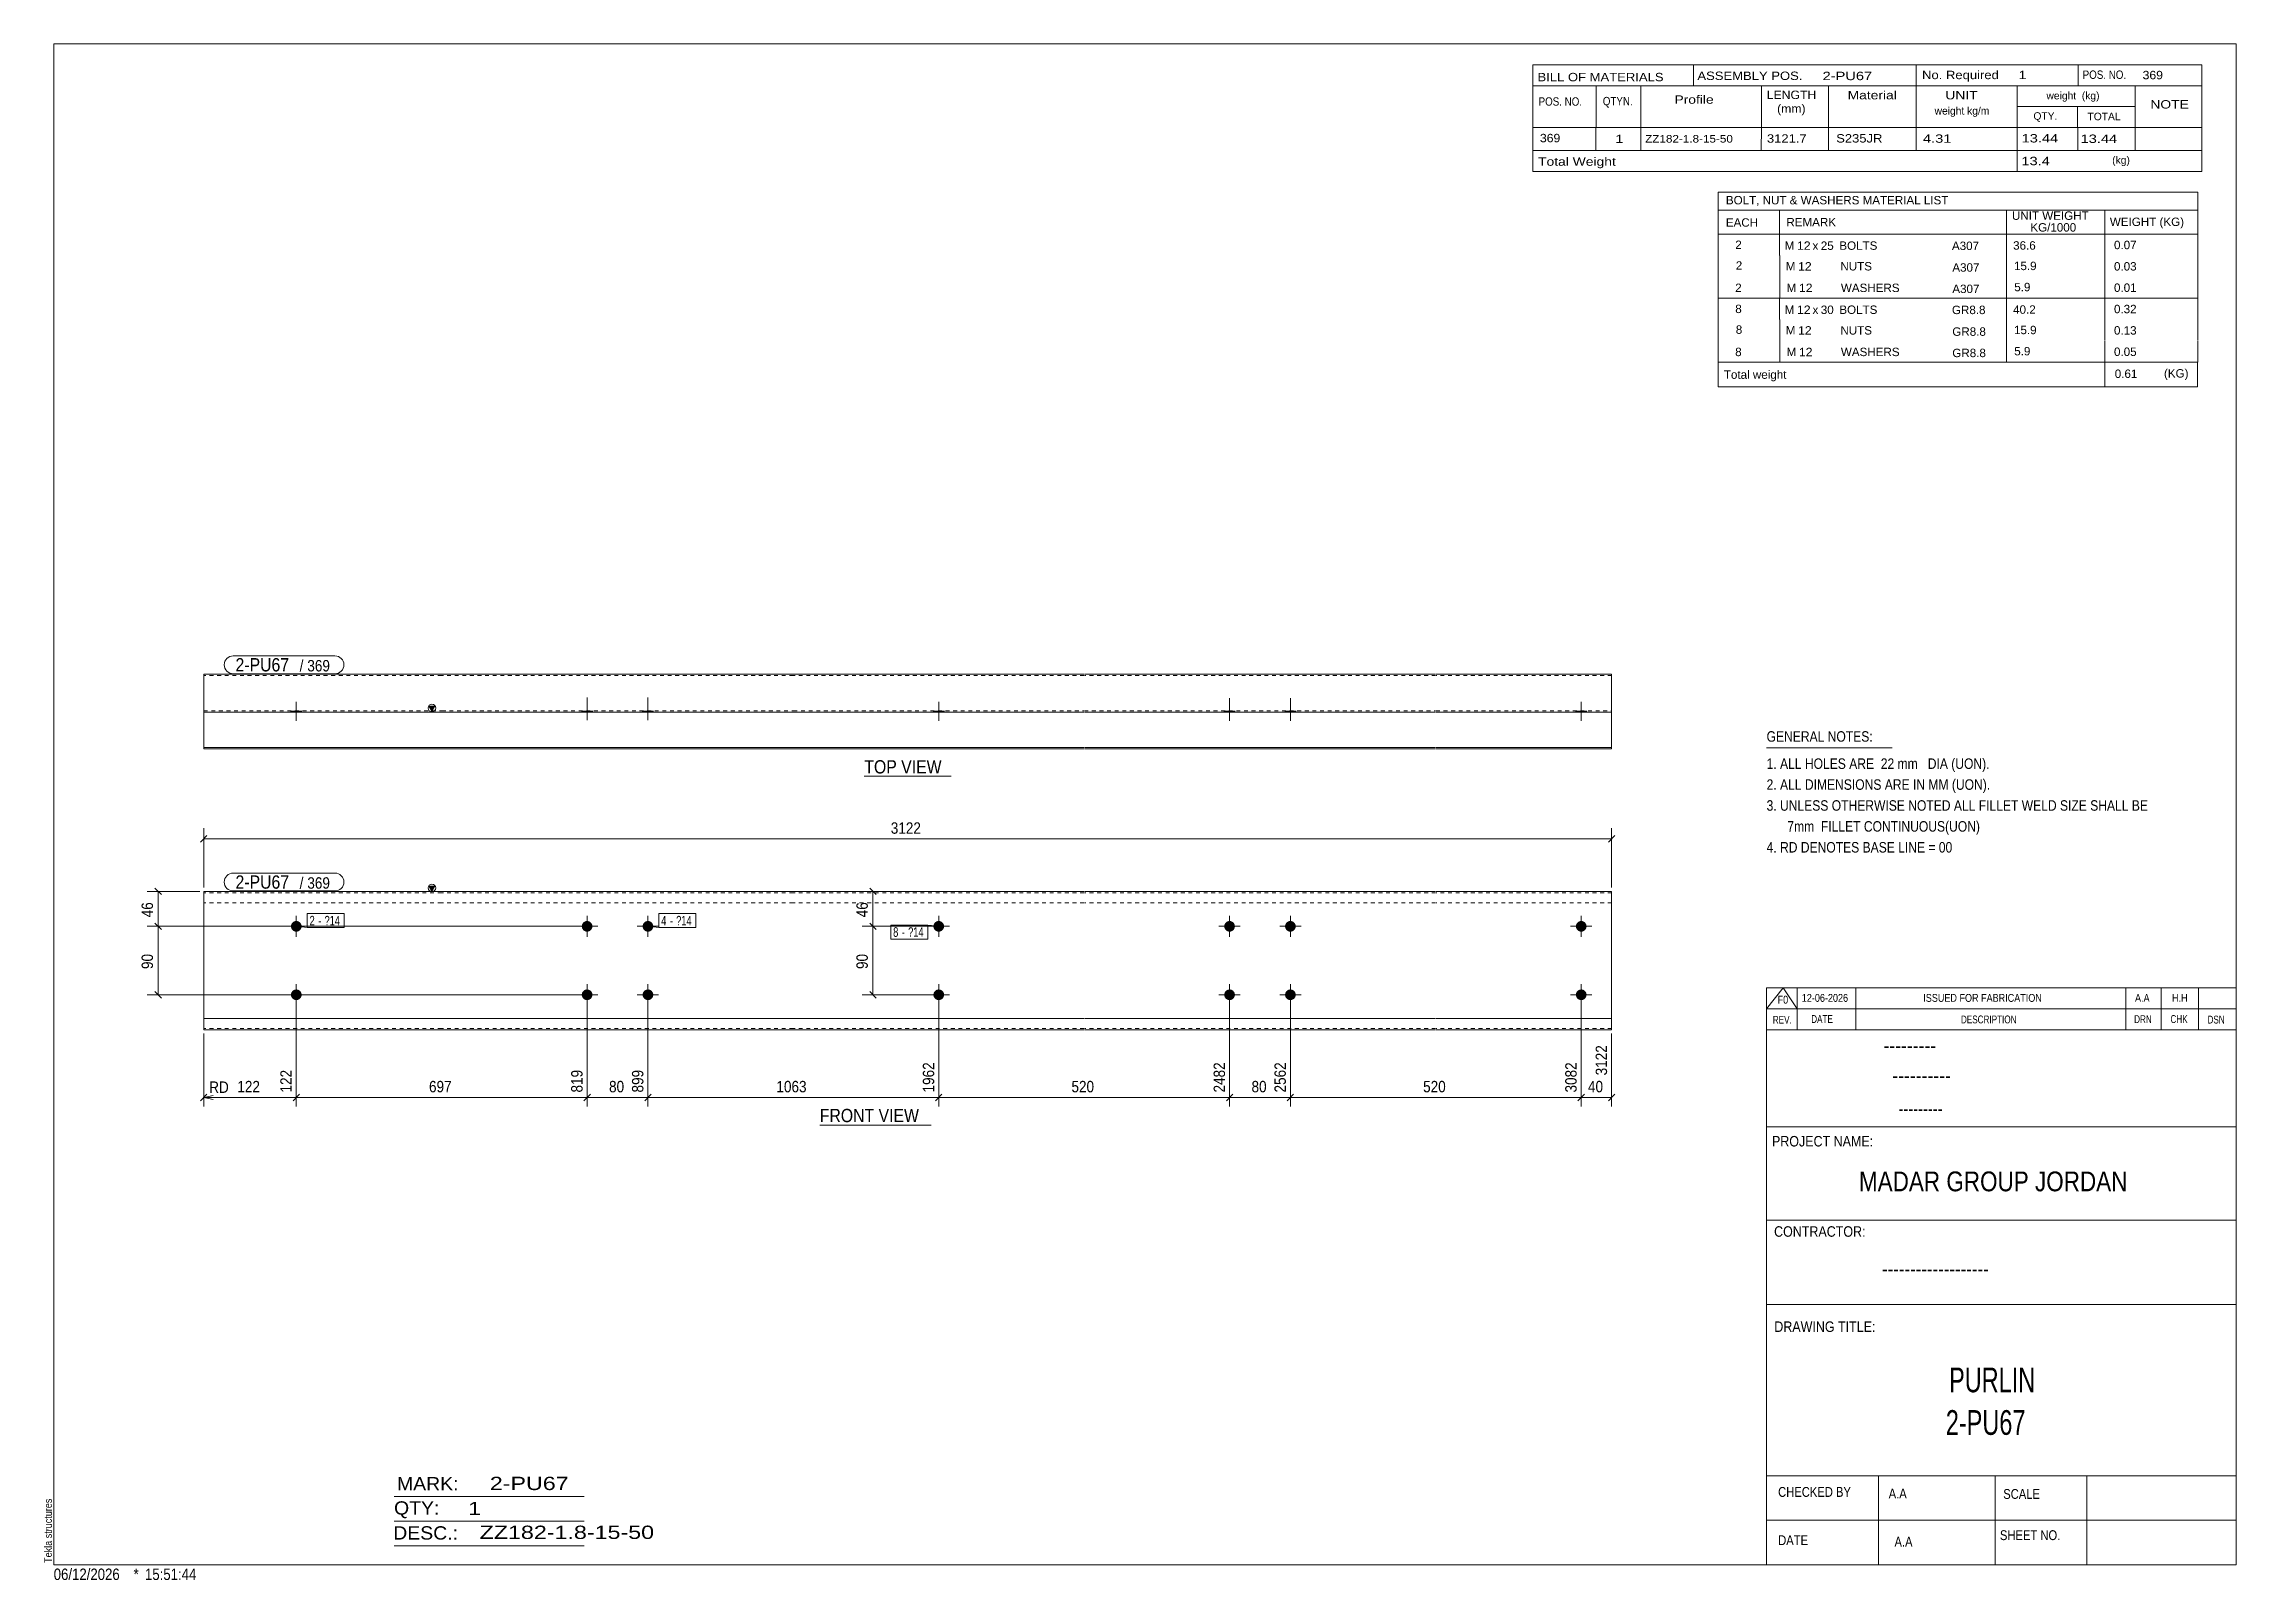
# Model space of a CAD drawing. Header units: millimetres. Extents: x 2 to 579, y 1 to 405.
import ezdxf

# ---------------------------------------------------------------- set-up
doc = ezdxf.new("R2010")
doc.units = ezdxf.units.MM
doc.linetypes.add('XKITLINE00', pattern=[0])
doc.linetypes.add('XKITLINE01', pattern=[4, 1, -1, 1, -1])
for name, color, linetype, lineweight in [('Bolt', 3, 'Continuous', 0), ('BoltMark', 7, 'Continuous', 0), ('Dimensions', 7, 'Continuous', 0), ('DrawingSheet', 5, 'Continuous', 0), ('OtherObjectType', 7, 'Continuous', 0), ('Part', 2, 'Continuous', 0), ('PartMark', 7, 'Continuous', 0)]:
    doc.layers.add(name, color=color, linetype=linetype, lineweight=lineweight)
doc.styles.add('@ARIAL_UNICODE_MS_BOLD', font='ARIAL.TTF')
doc.styles.add('ARIAL', font='ARIAL.TTF')
doc.styles.add('ARIAL_NARROW', font='ARIALN.TTF')
doc.styles.add('COMIC_SANS_MS_BOLD', font='COMICBD.TTF')
doc.styles.add('SWIS721_EX_BT', font='ARIAL.TTF')
doc.styles.add('SWISSE', font='ARIAL.TTF')

# ---------------------------------------------------------------- blocks, each defined once
blk = doc.blocks.new('*A1')
at = {"layer": 'Bolt'}
for points in [[(146.68, 172.88), (146.68, 172.84), (146.68, 172.81), (146.67, 172.77), (146.67, 172.74), (146.66, 172.7), (146.66, 172.67), (146.65, 172.64), (146.65, 172.6), (146.64, 172.57), (146.63, 172.54), (146.62, 172.5), (146.61, 172.47), (146.6, 172.44), (146.59, 172.41), (146.57, 172.37), (146.56, 172.34), (146.55, 172.31), (146.53, 172.28), (146.51, 172.25), (146.5, 172.22), (146.48, 172.19), (146.46, 172.16), (146.44, 172.13), (146.42, 172.1), (146.4, 172.08), (146.38, 172.05), (146.36, 172.02), (146.34, 172), (146.32, 171.97), (146.29, 171.94), (146.27, 171.92), (146.25, 171.9), (146.22, 171.87), (146.19, 171.85), (146.17, 171.83), (146.14, 171.81), (146.11, 171.79), (146.09, 171.77), (146.06, 171.75), (146.03, 171.73), (146, 171.71), (145.97, 171.69), (145.94, 171.68), (145.91, 171.66), (145.88, 171.64), (145.85, 171.63), (145.82, 171.62), (145.78, 171.6), (145.75, 171.59), (145.72, 171.58), (145.69, 171.57), (145.65, 171.56), (145.62, 171.55), (145.59, 171.54), (145.55, 171.54), (145.52, 171.53), (145.49, 171.53), (145.45, 171.52), (145.42, 171.52), (145.38, 171.51), (145.35, 171.51), (145.31, 171.51), (145.28, 171.51), (145.25, 171.51), (145.21, 171.51), (145.18, 171.51), (145.14, 171.52), (145.11, 171.52), (145.07, 171.53), (145.04, 171.53), (145.01, 171.54), (144.97, 171.54), (144.94, 171.55), (144.91, 171.56), (144.87, 171.57), (144.84, 171.58), (144.81, 171.59), (144.78, 171.6), (144.74, 171.62), (144.71, 171.63), (144.68, 171.64), (144.65, 171.66), (144.62, 171.68), (144.59, 171.69), (144.56, 171.71), (144.53, 171.73), (144.5, 171.75), (144.47, 171.77), (144.45, 171.79), (144.42, 171.81), (144.39, 171.83), (144.37, 171.85), (144.34, 171.87), (144.31, 171.9), (144.29, 171.92), (144.27, 171.94), (144.24, 171.97), (144.22, 172), (144.2, 172.02), (144.18, 172.05), (144.16, 172.08), (144.14, 172.1), (144.12, 172.13), (144.1, 172.16), (144.08, 172.19), (144.06, 172.22), (144.05, 172.25), (144.03, 172.28), (144.01, 172.31), (144, 172.34), (143.99, 172.37), (143.97, 172.41), (143.96, 172.44), (143.95, 172.47), (143.94, 172.5), (143.93, 172.54), (143.92, 172.57), (143.91, 172.6), (143.91, 172.64), (143.9, 172.67), (143.89, 172.7), (143.89, 172.74), (143.89, 172.77), (143.88, 172.81), (143.88, 172.84), (143.88, 172.88), (143.88, 172.91), (143.88, 172.94), (143.88, 172.98), (143.88, 173.01), (143.89, 173.05), (143.89, 173.08), (143.89, 173.12), (143.9, 173.15), (143.91, 173.18), (143.91, 173.22), (143.92, 173.25), (143.93, 173.28), (143.94, 173.32), (143.95, 173.35), (143.96, 173.38), (143.97, 173.41), (143.99, 173.45), (144, 173.48), (144.01, 173.51), (144.03, 173.54), (144.05, 173.57), (144.06, 173.6), (144.08, 173.63), (144.1, 173.66), (144.12, 173.69), (144.14, 173.72), (144.16, 173.74), (144.18, 173.77), (144.2, 173.8), (144.22, 173.82), (144.24, 173.85), (144.27, 173.88), (144.29, 173.9), (144.31, 173.92), (144.34, 173.95), (144.37, 173.97), (144.39, 173.99), (144.42, 174.01), (144.45, 174.03), (144.47, 174.05), (144.5, 174.07), (144.53, 174.09), (144.56, 174.11), (144.59, 174.13), (144.62, 174.14), (144.65, 174.16), (144.68, 174.18), (144.71, 174.19), (144.74, 174.2), (144.78, 174.22), (144.81, 174.23), (144.84, 174.24), (144.87, 174.25), (144.91, 174.26), (144.94, 174.27), (144.97, 174.28), (145.01, 174.28), (145.04, 174.29), (145.07, 174.29), (145.11, 174.3), (145.14, 174.3), (145.18, 174.31), (145.21, 174.31), (145.25, 174.31), (145.28, 174.31), (145.31, 174.31), (145.35, 174.31), (145.38, 174.31), (145.42, 174.3), (145.45, 174.3), (145.49, 174.29), (145.52, 174.29), (145.55, 174.28), (145.59, 174.28), (145.62, 174.27), (145.65, 174.26), (145.69, 174.25), (145.72, 174.24), (145.75, 174.23), (145.78, 174.22), (145.82, 174.2), (145.85, 174.19), (145.88, 174.18), (145.91, 174.16), (145.94, 174.14), (145.97, 174.13), (146, 174.11), (146.03, 174.09), (146.06, 174.07), (146.09, 174.05), (146.11, 174.03), (146.14, 174.01), (146.17, 173.99), (146.19, 173.97), (146.22, 173.95), (146.25, 173.92), (146.27, 173.9), (146.29, 173.88), (146.32, 173.85), (146.34, 173.82), (146.36, 173.8), (146.38, 173.77), (146.4, 173.74), (146.42, 173.72), (146.44, 173.69), (146.46, 173.66), (146.48, 173.63), (146.5, 173.6), (146.51, 173.57), (146.53, 173.54), (146.55, 173.51), (146.56, 173.48), (146.57, 173.45), (146.59, 173.41), (146.6, 173.38), (146.61, 173.35), (146.62, 173.32), (146.63, 173.28), (146.64, 173.25), (146.65, 173.22), (146.65, 173.18), (146.66, 173.15), (146.66, 173.12), (146.67, 173.08), (146.67, 173.05), (146.68, 173.01), (146.68, 172.98), (146.68, 172.94), (146.68, 172.91)], [(162.68, 172.88), (162.68, 172.84), (162.68, 172.81), (162.67, 172.77), (162.67, 172.74), (162.66, 172.7), (162.66, 172.67), (162.65, 172.64), (162.65, 172.6), (162.64, 172.57), (162.63, 172.54), (162.62, 172.5), (162.61, 172.47), (162.6, 172.44), (162.59, 172.41), (162.57, 172.37), (162.56, 172.34), (162.55, 172.31), (162.53, 172.28), (162.51, 172.25), (162.5, 172.22), (162.48, 172.19), (162.46, 172.16), (162.44, 172.13), (162.42, 172.1), (162.4, 172.08), (162.38, 172.05), (162.36, 172.02), (162.34, 172), (162.32, 171.97), (162.29, 171.94), (162.27, 171.92), (162.25, 171.9), (162.22, 171.87), (162.19, 171.85), (162.17, 171.83), (162.14, 171.81), (162.11, 171.79), (162.09, 171.77), (162.06, 171.75), (162.03, 171.73), (162, 171.71), (161.97, 171.69), (161.94, 171.68), (161.91, 171.66), (161.88, 171.64), (161.85, 171.63), (161.82, 171.62), (161.78, 171.6), (161.75, 171.59), (161.72, 171.58), (161.69, 171.57), (161.65, 171.56), (161.62, 171.55), (161.59, 171.54), (161.55, 171.54), (161.52, 171.53), (161.49, 171.53), (161.45, 171.52), (161.42, 171.52), (161.38, 171.51), (161.35, 171.51), (161.31, 171.51), (161.28, 171.51), (161.25, 171.51), (161.21, 171.51), (161.18, 171.51), (161.14, 171.52), (161.11, 171.52), (161.07, 171.53), (161.04, 171.53), (161.01, 171.54), (160.97, 171.54), (160.94, 171.55), (160.91, 171.56), (160.87, 171.57), (160.84, 171.58), (160.81, 171.59), (160.78, 171.6), (160.74, 171.62), (160.71, 171.63), (160.68, 171.64), (160.65, 171.66), (160.62, 171.68), (160.59, 171.69), (160.56, 171.71), (160.53, 171.73), (160.5, 171.75), (160.47, 171.77), (160.45, 171.79), (160.42, 171.81), (160.39, 171.83), (160.37, 171.85), (160.34, 171.87), (160.31, 171.9), (160.29, 171.92), (160.27, 171.94), (160.24, 171.97), (160.22, 172), (160.2, 172.02), (160.18, 172.05), (160.16, 172.08), (160.14, 172.1), (160.12, 172.13), (160.1, 172.16), (160.08, 172.19), (160.06, 172.22), (160.05, 172.25), (160.03, 172.28), (160.01, 172.31), (160, 172.34), (159.99, 172.37), (159.97, 172.41), (159.96, 172.44), (159.95, 172.47), (159.94, 172.5), (159.93, 172.54), (159.92, 172.57), (159.91, 172.6), (159.91, 172.64), (159.9, 172.67), (159.89, 172.7), (159.89, 172.74), (159.89, 172.77), (159.88, 172.81), (159.88, 172.84), (159.88, 172.88), (159.88, 172.91), (159.88, 172.94), (159.88, 172.98), (159.88, 173.01), (159.89, 173.05), (159.89, 173.08), (159.89, 173.12), (159.9, 173.15), (159.91, 173.18), (159.91, 173.22), (159.92, 173.25), (159.93, 173.28), (159.94, 173.32), (159.95, 173.35), (159.96, 173.38), (159.97, 173.41), (159.99, 173.45), (160, 173.48), (160.01, 173.51), (160.03, 173.54), (160.05, 173.57), (160.06, 173.6), (160.08, 173.63), (160.1, 173.66), (160.12, 173.69), (160.14, 173.72), (160.16, 173.74), (160.18, 173.77), (160.2, 173.8), (160.22, 173.82), (160.24, 173.85), (160.27, 173.88), (160.29, 173.9), (160.31, 173.92), (160.34, 173.95), (160.37, 173.97), (160.39, 173.99), (160.42, 174.01), (160.45, 174.03), (160.47, 174.05), (160.5, 174.07), (160.53, 174.09), (160.56, 174.11), (160.59, 174.13), (160.62, 174.14), (160.65, 174.16), (160.68, 174.18), (160.71, 174.19), (160.74, 174.2), (160.78, 174.22), (160.81, 174.23), (160.84, 174.24), (160.87, 174.25), (160.91, 174.26), (160.94, 174.27), (160.97, 174.28), (161.01, 174.28), (161.04, 174.29), (161.07, 174.29), (161.11, 174.3), (161.14, 174.3), (161.18, 174.31), (161.21, 174.31), (161.25, 174.31), (161.28, 174.31), (161.31, 174.31), (161.35, 174.31), (161.38, 174.31), (161.42, 174.3), (161.45, 174.3), (161.49, 174.29), (161.52, 174.29), (161.55, 174.28), (161.59, 174.28), (161.62, 174.27), (161.65, 174.26), (161.69, 174.25), (161.72, 174.24), (161.75, 174.23), (161.78, 174.22), (161.82, 174.2), (161.85, 174.19), (161.88, 174.18), (161.91, 174.16), (161.94, 174.14), (161.97, 174.13), (162, 174.11), (162.03, 174.09), (162.06, 174.07), (162.09, 174.05), (162.11, 174.03), (162.14, 174.01), (162.17, 173.99), (162.19, 173.97), (162.22, 173.95), (162.25, 173.92), (162.27, 173.9), (162.29, 173.88), (162.32, 173.85), (162.34, 173.82), (162.36, 173.8), (162.38, 173.77), (162.4, 173.74), (162.42, 173.72), (162.44, 173.69), (162.46, 173.66), (162.48, 173.63), (162.5, 173.6), (162.51, 173.57), (162.53, 173.54), (162.55, 173.51), (162.56, 173.48), (162.57, 173.45), (162.59, 173.41), (162.6, 173.38), (162.61, 173.35), (162.62, 173.32), (162.63, 173.28), (162.64, 173.25), (162.65, 173.22), (162.65, 173.18), (162.66, 173.15), (162.66, 173.12), (162.67, 173.08), (162.67, 173.05), (162.68, 173.01), (162.68, 172.98), (162.68, 172.94), (162.68, 172.91)], [(146.68, 154.88), (146.68, 154.84), (146.68, 154.81), (146.67, 154.77), (146.67, 154.74), (146.66, 154.7), (146.66, 154.67), (146.65, 154.64), (146.65, 154.6), (146.64, 154.57), (146.63, 154.54), (146.62, 154.5), (146.61, 154.47), (146.6, 154.44), (146.59, 154.41), (146.57, 154.37), (146.56, 154.34), (146.55, 154.31), (146.53, 154.28), (146.51, 154.25), (146.5, 154.22), (146.48, 154.19), (146.46, 154.16), (146.44, 154.13), (146.42, 154.1), (146.4, 154.08), (146.38, 154.05), (146.36, 154.02), (146.34, 154), (146.32, 153.97), (146.29, 153.94), (146.27, 153.92), (146.25, 153.9), (146.22, 153.87), (146.19, 153.85), (146.17, 153.83), (146.14, 153.81), (146.11, 153.79), (146.09, 153.77), (146.06, 153.75), (146.03, 153.73), (146, 153.71), (145.97, 153.69), (145.94, 153.68), (145.91, 153.66), (145.88, 153.64), (145.85, 153.63), (145.82, 153.62), (145.78, 153.6), (145.75, 153.59), (145.72, 153.58), (145.69, 153.57), (145.65, 153.56), (145.62, 153.55), (145.59, 153.54), (145.55, 153.54), (145.52, 153.53), (145.49, 153.53), (145.45, 153.52), (145.42, 153.52), (145.38, 153.51), (145.35, 153.51), (145.31, 153.51), (145.28, 153.51), (145.25, 153.51), (145.21, 153.51), (145.18, 153.51), (145.14, 153.52), (145.11, 153.52), (145.07, 153.53), (145.04, 153.53), (145.01, 153.54), (144.97, 153.54), (144.94, 153.55), (144.91, 153.56), (144.87, 153.57), (144.84, 153.58), (144.81, 153.59), (144.78, 153.6), (144.74, 153.62), (144.71, 153.63), (144.68, 153.64), (144.65, 153.66), (144.62, 153.68), (144.59, 153.69), (144.56, 153.71), (144.53, 153.73), (144.5, 153.75), (144.47, 153.77), (144.45, 153.79), (144.42, 153.81), (144.39, 153.83), (144.37, 153.85), (144.34, 153.87), (144.31, 153.9), (144.29, 153.92), (144.27, 153.94), (144.24, 153.97), (144.22, 154), (144.2, 154.02), (144.18, 154.05), (144.16, 154.08), (144.14, 154.1), (144.12, 154.13), (144.1, 154.16), (144.08, 154.19), (144.06, 154.22), (144.05, 154.25), (144.03, 154.28), (144.01, 154.31), (144, 154.34), (143.99, 154.37), (143.97, 154.41), (143.96, 154.44), (143.95, 154.47), (143.94, 154.5), (143.93, 154.54), (143.92, 154.57), (143.91, 154.6), (143.91, 154.64), (143.9, 154.67), (143.89, 154.7), (143.89, 154.74), (143.89, 154.77), (143.88, 154.81), (143.88, 154.84), (143.88, 154.88), (143.88, 154.91), (143.88, 154.94), (143.88, 154.98), (143.88, 155.01), (143.89, 155.05), (143.89, 155.08), (143.89, 155.12), (143.9, 155.15), (143.91, 155.18), (143.91, 155.22), (143.92, 155.25), (143.93, 155.28), (143.94, 155.32), (143.95, 155.35), (143.96, 155.38), (143.97, 155.41), (143.99, 155.45), (144, 155.48), (144.01, 155.51), (144.03, 155.54), (144.05, 155.57), (144.06, 155.6), (144.08, 155.63), (144.1, 155.66), (144.12, 155.69), (144.14, 155.72), (144.16, 155.74), (144.18, 155.77), (144.2, 155.8), (144.22, 155.82), (144.24, 155.85), (144.27, 155.88), (144.29, 155.9), (144.31, 155.92), (144.34, 155.95), (144.37, 155.97), (144.39, 155.99), (144.42, 156.01), (144.45, 156.03), (144.47, 156.05), (144.5, 156.07), (144.53, 156.09), (144.56, 156.11), (144.59, 156.13), (144.62, 156.14), (144.65, 156.16), (144.68, 156.18), (144.71, 156.19), (144.74, 156.2), (144.78, 156.22), (144.81, 156.23), (144.84, 156.24), (144.87, 156.25), (144.91, 156.26), (144.94, 156.27), (144.97, 156.28), (145.01, 156.28), (145.04, 156.29), (145.07, 156.29), (145.11, 156.3), (145.14, 156.3), (145.18, 156.31), (145.21, 156.31), (145.25, 156.31), (145.28, 156.31), (145.31, 156.31), (145.35, 156.31), (145.38, 156.31), (145.42, 156.3), (145.45, 156.3), (145.49, 156.29), (145.52, 156.29), (145.55, 156.28), (145.59, 156.28), (145.62, 156.27), (145.65, 156.26), (145.69, 156.25), (145.72, 156.24), (145.75, 156.23), (145.78, 156.22), (145.82, 156.2), (145.85, 156.19), (145.88, 156.18), (145.91, 156.16), (145.94, 156.14), (145.97, 156.13), (146, 156.11), (146.03, 156.09), (146.06, 156.07), (146.09, 156.05), (146.11, 156.03), (146.14, 156.01), (146.17, 155.99), (146.19, 155.97), (146.22, 155.95), (146.25, 155.92), (146.27, 155.9), (146.29, 155.88), (146.32, 155.85), (146.34, 155.82), (146.36, 155.8), (146.38, 155.77), (146.4, 155.74), (146.42, 155.72), (146.44, 155.69), (146.46, 155.66), (146.48, 155.63), (146.5, 155.6), (146.51, 155.57), (146.53, 155.54), (146.55, 155.51), (146.56, 155.48), (146.57, 155.45), (146.59, 155.41), (146.6, 155.38), (146.61, 155.35), (146.62, 155.32), (146.63, 155.28), (146.64, 155.25), (146.65, 155.22), (146.65, 155.18), (146.66, 155.15), (146.66, 155.12), (146.67, 155.08), (146.67, 155.05), (146.68, 155.01), (146.68, 154.98), (146.68, 154.94), (146.68, 154.91)], [(162.68, 154.88), (162.68, 154.84), (162.68, 154.81), (162.67, 154.77), (162.67, 154.74), (162.66, 154.7), (162.66, 154.67), (162.65, 154.64), (162.65, 154.6), (162.64, 154.57), (162.63, 154.54), (162.62, 154.5), (162.61, 154.47), (162.6, 154.44), (162.59, 154.41), (162.57, 154.37), (162.56, 154.34), (162.55, 154.31), (162.53, 154.28), (162.51, 154.25), (162.5, 154.22), (162.48, 154.19), (162.46, 154.16), (162.44, 154.13), (162.42, 154.1), (162.4, 154.08), (162.38, 154.05), (162.36, 154.02), (162.34, 154), (162.32, 153.97), (162.29, 153.94), (162.27, 153.92), (162.25, 153.9), (162.22, 153.87), (162.19, 153.85), (162.17, 153.83), (162.14, 153.81), (162.11, 153.79), (162.09, 153.77), (162.06, 153.75), (162.03, 153.73), (162, 153.71), (161.97, 153.69), (161.94, 153.68), (161.91, 153.66), (161.88, 153.64), (161.85, 153.63), (161.82, 153.62), (161.78, 153.6), (161.75, 153.59), (161.72, 153.58), (161.69, 153.57), (161.65, 153.56), (161.62, 153.55), (161.59, 153.54), (161.55, 153.54), (161.52, 153.53), (161.49, 153.53), (161.45, 153.52), (161.42, 153.52), (161.38, 153.51), (161.35, 153.51), (161.31, 153.51), (161.28, 153.51), (161.25, 153.51), (161.21, 153.51), (161.18, 153.51), (161.14, 153.52), (161.11, 153.52), (161.07, 153.53), (161.04, 153.53), (161.01, 153.54), (160.97, 153.54), (160.94, 153.55), (160.91, 153.56), (160.87, 153.57), (160.84, 153.58), (160.81, 153.59), (160.78, 153.6), (160.74, 153.62), (160.71, 153.63), (160.68, 153.64), (160.65, 153.66), (160.62, 153.68), (160.59, 153.69), (160.56, 153.71), (160.53, 153.73), (160.5, 153.75), (160.47, 153.77), (160.45, 153.79), (160.42, 153.81), (160.39, 153.83), (160.37, 153.85), (160.34, 153.87), (160.31, 153.9), (160.29, 153.92), (160.27, 153.94), (160.24, 153.97), (160.22, 154), (160.2, 154.02), (160.18, 154.05), (160.16, 154.08), (160.14, 154.1), (160.12, 154.13), (160.1, 154.16), (160.08, 154.19), (160.06, 154.22), (160.05, 154.25), (160.03, 154.28), (160.01, 154.31), (160, 154.34), (159.99, 154.37), (159.97, 154.41), (159.96, 154.44), (159.95, 154.47), (159.94, 154.5), (159.93, 154.54), (159.92, 154.57), (159.91, 154.6), (159.91, 154.64), (159.9, 154.67), (159.89, 154.7), (159.89, 154.74), (159.89, 154.77), (159.88, 154.81), (159.88, 154.84), (159.88, 154.88), (159.88, 154.91), (159.88, 154.94), (159.88, 154.98), (159.88, 155.01), (159.89, 155.05), (159.89, 155.08), (159.89, 155.12), (159.9, 155.15), (159.91, 155.18), (159.91, 155.22), (159.92, 155.25), (159.93, 155.28), (159.94, 155.32), (159.95, 155.35), (159.96, 155.38), (159.97, 155.41), (159.99, 155.45), (160, 155.48), (160.01, 155.51), (160.03, 155.54), (160.05, 155.57), (160.06, 155.6), (160.08, 155.63), (160.1, 155.66), (160.12, 155.69), (160.14, 155.72), (160.16, 155.74), (160.18, 155.77), (160.2, 155.8), (160.22, 155.82), (160.24, 155.85), (160.27, 155.88), (160.29, 155.9), (160.31, 155.92), (160.34, 155.95), (160.37, 155.97), (160.39, 155.99), (160.42, 156.01), (160.45, 156.03), (160.47, 156.05), (160.5, 156.07), (160.53, 156.09), (160.56, 156.11), (160.59, 156.13), (160.62, 156.14), (160.65, 156.16), (160.68, 156.18), (160.71, 156.19), (160.74, 156.2), (160.78, 156.22), (160.81, 156.23), (160.84, 156.24), (160.87, 156.25), (160.91, 156.26), (160.94, 156.27), (160.97, 156.28), (161.01, 156.28), (161.04, 156.29), (161.07, 156.29), (161.11, 156.3), (161.14, 156.3), (161.18, 156.31), (161.21, 156.31), (161.25, 156.31), (161.28, 156.31), (161.31, 156.31), (161.35, 156.31), (161.38, 156.31), (161.42, 156.3), (161.45, 156.3), (161.49, 156.29), (161.52, 156.29), (161.55, 156.28), (161.59, 156.28), (161.62, 156.27), (161.65, 156.26), (161.69, 156.25), (161.72, 156.24), (161.75, 156.23), (161.78, 156.22), (161.82, 156.2), (161.85, 156.19), (161.88, 156.18), (161.91, 156.16), (161.94, 156.14), (161.97, 156.13), (162, 156.11), (162.03, 156.09), (162.06, 156.07), (162.09, 156.05), (162.11, 156.03), (162.14, 156.01), (162.17, 155.99), (162.19, 155.97), (162.22, 155.95), (162.25, 155.92), (162.27, 155.9), (162.29, 155.88), (162.32, 155.85), (162.34, 155.82), (162.36, 155.8), (162.38, 155.77), (162.4, 155.74), (162.42, 155.72), (162.44, 155.69), (162.46, 155.66), (162.48, 155.63), (162.5, 155.6), (162.51, 155.57), (162.53, 155.54), (162.55, 155.51), (162.56, 155.48), (162.57, 155.45), (162.59, 155.41), (162.6, 155.38), (162.61, 155.35), (162.62, 155.32), (162.63, 155.28), (162.64, 155.25), (162.65, 155.22), (162.65, 155.18), (162.66, 155.15), (162.66, 155.12), (162.67, 155.08), (162.67, 155.05), (162.68, 155.01), (162.68, 154.98), (162.68, 154.94), (162.68, 154.91)]]:
    blk.add_hatch(color=3, dxfattribs=at).paths.add_polyline_path(points, flags=17)
at = {"layer": 'Bolt', "color": 3, "linetype": 'XKITLINE00', "lineweight": 0}
for p, q in [((145.28, 175.71), (145.28, 170.11)), ((161.28, 175.71), (161.28, 170.11)), ((148.08, 172.91), (142.48, 172.91)), ((164.08, 172.91), (158.48, 172.91)), ((145.28, 157.71), (145.28, 152.11)), ((161.28, 157.71), (161.28, 152.11)), ((148.08, 154.91), (142.48, 154.91)), ((164.08, 154.91), (158.48, 154.91))]:
    blk.add_line(p, q, dxfattribs=at)
blk = doc.blocks.new('*A2')
at = {"layer": 'Bolt'}
for points in [[(70.19, 172.88), (70.19, 172.84), (70.19, 172.81), (70.19, 172.77), (70.18, 172.74), (70.18, 172.7), (70.17, 172.67), (70.16, 172.64), (70.16, 172.6), (70.15, 172.57), (70.14, 172.54), (70.13, 172.5), (70.12, 172.47), (70.11, 172.44), (70.1, 172.41), (70.09, 172.37), (70.07, 172.34), (70.06, 172.31), (70.04, 172.28), (70.03, 172.25), (70.01, 172.22), (69.99, 172.19), (69.97, 172.16), (69.96, 172.13), (69.94, 172.1), (69.92, 172.08), (69.9, 172.05), (69.87, 172.02), (69.85, 172), (69.83, 171.97), (69.81, 171.94), (69.78, 171.92), (69.76, 171.9), (69.73, 171.87), (69.71, 171.85), (69.68, 171.83), (69.65, 171.81), (69.63, 171.79), (69.6, 171.77), (69.57, 171.75), (69.54, 171.73), (69.51, 171.71), (69.48, 171.69), (69.45, 171.68), (69.42, 171.66), (69.39, 171.64), (69.36, 171.63), (69.33, 171.62), (69.3, 171.6), (69.26, 171.59), (69.23, 171.58), (69.2, 171.57), (69.17, 171.56), (69.13, 171.55), (69.1, 171.54), (69.07, 171.54), (69.03, 171.53), (69, 171.53), (68.96, 171.52), (68.93, 171.52), (68.89, 171.51), (68.86, 171.51), (68.83, 171.51), (68.79, 171.51), (68.76, 171.51), (68.72, 171.51), (68.69, 171.51), (68.65, 171.52), (68.62, 171.52), (68.59, 171.53), (68.55, 171.53), (68.52, 171.54), (68.49, 171.54), (68.45, 171.55), (68.42, 171.56), (68.39, 171.57), (68.35, 171.58), (68.32, 171.59), (68.29, 171.6), (68.26, 171.62), (68.22, 171.63), (68.19, 171.64), (68.16, 171.66), (68.13, 171.68), (68.1, 171.69), (68.07, 171.71), (68.04, 171.73), (68.01, 171.75), (67.99, 171.77), (67.96, 171.79), (67.93, 171.81), (67.9, 171.83), (67.88, 171.85), (67.85, 171.87), (67.83, 171.9), (67.8, 171.92), (67.78, 171.94), (67.75, 171.97), (67.73, 172), (67.71, 172.02), (67.69, 172.05), (67.67, 172.08), (67.65, 172.1), (67.63, 172.13), (67.61, 172.16), (67.59, 172.19), (67.57, 172.22), (67.56, 172.25), (67.54, 172.28), (67.53, 172.31), (67.51, 172.34), (67.5, 172.37), (67.49, 172.41), (67.47, 172.44), (67.46, 172.47), (67.45, 172.5), (67.44, 172.54), (67.43, 172.57), (67.43, 172.6), (67.42, 172.64), (67.41, 172.67), (67.41, 172.7), (67.4, 172.74), (67.4, 172.77), (67.4, 172.81), (67.39, 172.84), (67.39, 172.88), (67.39, 172.91), (67.39, 172.94), (67.39, 172.98), (67.4, 173.01), (67.4, 173.05), (67.4, 173.08), (67.41, 173.12), (67.41, 173.15), (67.42, 173.18), (67.43, 173.22), (67.43, 173.25), (67.44, 173.28), (67.45, 173.32), (67.46, 173.35), (67.47, 173.38), (67.49, 173.41), (67.5, 173.45), (67.51, 173.48), (67.53, 173.51), (67.54, 173.54), (67.56, 173.57), (67.57, 173.6), (67.59, 173.63), (67.61, 173.66), (67.63, 173.69), (67.65, 173.72), (67.67, 173.74), (67.69, 173.77), (67.71, 173.8), (67.73, 173.82), (67.75, 173.85), (67.78, 173.88), (67.8, 173.9), (67.83, 173.92), (67.85, 173.95), (67.88, 173.97), (67.9, 173.99), (67.93, 174.01), (67.96, 174.03), (67.99, 174.05), (68.01, 174.07), (68.04, 174.09), (68.07, 174.11), (68.1, 174.13), (68.13, 174.14), (68.16, 174.16), (68.19, 174.18), (68.22, 174.19), (68.26, 174.2), (68.29, 174.22), (68.32, 174.23), (68.35, 174.24), (68.39, 174.25), (68.42, 174.26), (68.45, 174.27), (68.49, 174.28), (68.52, 174.28), (68.55, 174.29), (68.59, 174.29), (68.62, 174.3), (68.65, 174.3), (68.69, 174.31), (68.72, 174.31), (68.76, 174.31), (68.79, 174.31), (68.83, 174.31), (68.86, 174.31), (68.89, 174.31), (68.93, 174.3), (68.96, 174.3), (69, 174.29), (69.03, 174.29), (69.07, 174.28), (69.1, 174.28), (69.13, 174.27), (69.17, 174.26), (69.2, 174.25), (69.23, 174.24), (69.26, 174.23), (69.3, 174.22), (69.33, 174.2), (69.36, 174.19), (69.39, 174.18), (69.42, 174.16), (69.45, 174.14), (69.48, 174.13), (69.51, 174.11), (69.54, 174.09), (69.57, 174.07), (69.6, 174.05), (69.63, 174.03), (69.65, 174.01), (69.68, 173.99), (69.71, 173.97), (69.73, 173.95), (69.76, 173.92), (69.78, 173.9), (69.81, 173.88), (69.83, 173.85), (69.85, 173.82), (69.87, 173.8), (69.9, 173.77), (69.92, 173.74), (69.94, 173.72), (69.96, 173.69), (69.97, 173.66), (69.99, 173.63), (70.01, 173.6), (70.03, 173.57), (70.04, 173.54), (70.06, 173.51), (70.07, 173.48), (70.09, 173.45), (70.1, 173.41), (70.11, 173.38), (70.12, 173.35), (70.13, 173.32), (70.14, 173.28), (70.15, 173.25), (70.16, 173.22), (70.16, 173.18), (70.17, 173.15), (70.18, 173.12), (70.18, 173.08), (70.19, 173.05), (70.19, 173.01), (70.19, 172.98), (70.19, 172.94), (70.19, 172.91)], [(70.19, 154.88), (70.19, 154.84), (70.19, 154.81), (70.19, 154.77), (70.18, 154.74), (70.18, 154.7), (70.17, 154.67), (70.16, 154.64), (70.16, 154.6), (70.15, 154.57), (70.14, 154.54), (70.13, 154.5), (70.12, 154.47), (70.11, 154.44), (70.1, 154.41), (70.09, 154.37), (70.07, 154.34), (70.06, 154.31), (70.04, 154.28), (70.03, 154.25), (70.01, 154.22), (69.99, 154.19), (69.97, 154.16), (69.96, 154.13), (69.94, 154.1), (69.92, 154.08), (69.9, 154.05), (69.87, 154.02), (69.85, 154), (69.83, 153.97), (69.81, 153.94), (69.78, 153.92), (69.76, 153.9), (69.73, 153.87), (69.71, 153.85), (69.68, 153.83), (69.65, 153.81), (69.63, 153.79), (69.6, 153.77), (69.57, 153.75), (69.54, 153.73), (69.51, 153.71), (69.48, 153.69), (69.45, 153.68), (69.42, 153.66), (69.39, 153.64), (69.36, 153.63), (69.33, 153.62), (69.3, 153.6), (69.26, 153.59), (69.23, 153.58), (69.2, 153.57), (69.17, 153.56), (69.13, 153.55), (69.1, 153.54), (69.07, 153.54), (69.03, 153.53), (69, 153.53), (68.96, 153.52), (68.93, 153.52), (68.89, 153.51), (68.86, 153.51), (68.83, 153.51), (68.79, 153.51), (68.76, 153.51), (68.72, 153.51), (68.69, 153.51), (68.65, 153.52), (68.62, 153.52), (68.59, 153.53), (68.55, 153.53), (68.52, 153.54), (68.49, 153.54), (68.45, 153.55), (68.42, 153.56), (68.39, 153.57), (68.35, 153.58), (68.32, 153.59), (68.29, 153.6), (68.26, 153.62), (68.22, 153.63), (68.19, 153.64), (68.16, 153.66), (68.13, 153.68), (68.1, 153.69), (68.07, 153.71), (68.04, 153.73), (68.01, 153.75), (67.99, 153.77), (67.96, 153.79), (67.93, 153.81), (67.9, 153.83), (67.88, 153.85), (67.85, 153.87), (67.83, 153.9), (67.8, 153.92), (67.78, 153.94), (67.75, 153.97), (67.73, 154), (67.71, 154.02), (67.69, 154.05), (67.67, 154.08), (67.65, 154.1), (67.63, 154.13), (67.61, 154.16), (67.59, 154.19), (67.57, 154.22), (67.56, 154.25), (67.54, 154.28), (67.53, 154.31), (67.51, 154.34), (67.5, 154.37), (67.49, 154.41), (67.47, 154.44), (67.46, 154.47), (67.45, 154.5), (67.44, 154.54), (67.43, 154.57), (67.43, 154.6), (67.42, 154.64), (67.41, 154.67), (67.41, 154.7), (67.4, 154.74), (67.4, 154.77), (67.4, 154.81), (67.39, 154.84), (67.39, 154.88), (67.39, 154.91), (67.39, 154.94), (67.39, 154.98), (67.4, 155.01), (67.4, 155.05), (67.4, 155.08), (67.41, 155.12), (67.41, 155.15), (67.42, 155.18), (67.43, 155.22), (67.43, 155.25), (67.44, 155.28), (67.45, 155.32), (67.46, 155.35), (67.47, 155.38), (67.49, 155.41), (67.5, 155.45), (67.51, 155.48), (67.53, 155.51), (67.54, 155.54), (67.56, 155.57), (67.57, 155.6), (67.59, 155.63), (67.61, 155.66), (67.63, 155.69), (67.65, 155.72), (67.67, 155.74), (67.69, 155.77), (67.71, 155.8), (67.73, 155.82), (67.75, 155.85), (67.78, 155.88), (67.8, 155.9), (67.83, 155.92), (67.85, 155.95), (67.88, 155.97), (67.9, 155.99), (67.93, 156.01), (67.96, 156.03), (67.99, 156.05), (68.01, 156.07), (68.04, 156.09), (68.07, 156.11), (68.1, 156.13), (68.13, 156.14), (68.16, 156.16), (68.19, 156.18), (68.22, 156.19), (68.26, 156.2), (68.29, 156.22), (68.32, 156.23), (68.35, 156.24), (68.39, 156.25), (68.42, 156.26), (68.45, 156.27), (68.49, 156.28), (68.52, 156.28), (68.55, 156.29), (68.59, 156.29), (68.62, 156.3), (68.65, 156.3), (68.69, 156.31), (68.72, 156.31), (68.76, 156.31), (68.79, 156.31), (68.83, 156.31), (68.86, 156.31), (68.89, 156.31), (68.93, 156.3), (68.96, 156.3), (69, 156.29), (69.03, 156.29), (69.07, 156.28), (69.1, 156.28), (69.13, 156.27), (69.17, 156.26), (69.2, 156.25), (69.23, 156.24), (69.26, 156.23), (69.3, 156.22), (69.33, 156.2), (69.36, 156.19), (69.39, 156.18), (69.42, 156.16), (69.45, 156.14), (69.48, 156.13), (69.51, 156.11), (69.54, 156.09), (69.57, 156.07), (69.6, 156.05), (69.63, 156.03), (69.65, 156.01), (69.68, 155.99), (69.71, 155.97), (69.73, 155.95), (69.76, 155.92), (69.78, 155.9), (69.81, 155.88), (69.83, 155.85), (69.85, 155.82), (69.87, 155.8), (69.9, 155.77), (69.92, 155.74), (69.94, 155.72), (69.96, 155.69), (69.97, 155.66), (69.99, 155.63), (70.01, 155.6), (70.03, 155.57), (70.04, 155.54), (70.06, 155.51), (70.07, 155.48), (70.09, 155.45), (70.1, 155.41), (70.11, 155.38), (70.12, 155.35), (70.13, 155.32), (70.14, 155.28), (70.15, 155.25), (70.16, 155.22), (70.16, 155.18), (70.17, 155.15), (70.18, 155.12), (70.18, 155.08), (70.19, 155.05), (70.19, 155.01), (70.19, 154.98), (70.19, 154.94), (70.19, 154.91)]]:
    blk.add_hatch(color=3, dxfattribs=at).paths.add_polyline_path(points, flags=17)
at = {"layer": 'Bolt', "color": 3, "linetype": 'XKITLINE00', "lineweight": 0}
for p, q in [((68.79, 175.71), (68.79, 170.11)), ((71.59, 172.91), (65.99, 172.91)), ((68.79, 157.71), (68.79, 152.11)), ((71.59, 154.91), (65.99, 154.91))]:
    blk.add_line(p, q, dxfattribs=at)
blk = doc.blocks.new('*A3')
at = {"layer": 'Bolt'}
for points in [[(315.66, 172.88), (315.65, 172.84), (315.65, 172.81), (315.65, 172.77), (315.64, 172.74), (315.64, 172.7), (315.63, 172.67), (315.63, 172.64), (315.62, 172.6), (315.61, 172.57), (315.6, 172.54), (315.6, 172.5), (315.58, 172.47), (315.57, 172.44), (315.56, 172.41), (315.55, 172.37), (315.54, 172.34), (315.52, 172.31), (315.51, 172.28), (315.49, 172.25), (315.47, 172.22), (315.46, 172.19), (315.44, 172.16), (315.42, 172.13), (315.4, 172.1), (315.38, 172.08), (315.36, 172.05), (315.34, 172.02), (315.32, 172), (315.29, 171.97), (315.27, 171.94), (315.25, 171.92), (315.22, 171.9), (315.2, 171.87), (315.17, 171.85), (315.14, 171.83), (315.12, 171.81), (315.09, 171.79), (315.06, 171.77), (315.03, 171.75), (315, 171.73), (314.98, 171.71), (314.95, 171.69), (314.92, 171.68), (314.88, 171.66), (314.85, 171.64), (314.82, 171.63), (314.79, 171.62), (314.76, 171.6), (314.73, 171.59), (314.69, 171.58), (314.66, 171.57), (314.63, 171.56), (314.6, 171.55), (314.56, 171.54), (314.53, 171.54), (314.49, 171.53), (314.46, 171.53), (314.43, 171.52), (314.39, 171.52), (314.36, 171.51), (314.32, 171.51), (314.29, 171.51), (314.26, 171.51), (314.22, 171.51), (314.19, 171.51), (314.15, 171.51), (314.12, 171.52), (314.08, 171.52), (314.05, 171.53), (314.02, 171.53), (313.98, 171.54), (313.95, 171.54), (313.92, 171.55), (313.88, 171.56), (313.85, 171.57), (313.82, 171.58), (313.78, 171.59), (313.75, 171.6), (313.72, 171.62), (313.69, 171.63), (313.66, 171.64), (313.63, 171.66), (313.6, 171.68), (313.57, 171.69), (313.54, 171.71), (313.51, 171.73), (313.48, 171.75), (313.45, 171.77), (313.42, 171.79), (313.39, 171.81), (313.37, 171.83), (313.34, 171.85), (313.32, 171.87), (313.29, 171.9), (313.27, 171.92), (313.24, 171.94), (313.22, 171.97), (313.2, 172), (313.17, 172.02), (313.15, 172.05), (313.13, 172.08), (313.11, 172.1), (313.09, 172.13), (313.07, 172.16), (313.05, 172.19), (313.04, 172.22), (313.02, 172.25), (313, 172.28), (312.99, 172.31), (312.98, 172.34), (312.96, 172.37), (312.95, 172.41), (312.94, 172.44), (312.93, 172.47), (312.92, 172.5), (312.91, 172.54), (312.9, 172.57), (312.89, 172.6), (312.88, 172.64), (312.88, 172.67), (312.87, 172.7), (312.87, 172.74), (312.86, 172.77), (312.86, 172.81), (312.86, 172.84), (312.86, 172.88), (312.86, 172.91), (312.86, 172.94), (312.86, 172.98), (312.86, 173.01), (312.86, 173.05), (312.87, 173.08), (312.87, 173.12), (312.88, 173.15), (312.88, 173.18), (312.89, 173.22), (312.9, 173.25), (312.91, 173.28), (312.92, 173.32), (312.93, 173.35), (312.94, 173.38), (312.95, 173.41), (312.96, 173.45), (312.98, 173.48), (312.99, 173.51), (313, 173.54), (313.02, 173.57), (313.04, 173.6), (313.05, 173.63), (313.07, 173.66), (313.09, 173.69), (313.11, 173.72), (313.13, 173.74), (313.15, 173.77), (313.17, 173.8), (313.2, 173.82), (313.22, 173.85), (313.24, 173.88), (313.27, 173.9), (313.29, 173.92), (313.32, 173.95), (313.34, 173.97), (313.37, 173.99), (313.39, 174.01), (313.42, 174.03), (313.45, 174.05), (313.48, 174.07), (313.51, 174.09), (313.54, 174.11), (313.57, 174.13), (313.6, 174.14), (313.63, 174.16), (313.66, 174.18), (313.69, 174.19), (313.72, 174.2), (313.75, 174.22), (313.78, 174.23), (313.82, 174.24), (313.85, 174.25), (313.88, 174.26), (313.92, 174.27), (313.95, 174.28), (313.98, 174.28), (314.02, 174.29), (314.05, 174.29), (314.08, 174.3), (314.12, 174.3), (314.15, 174.31), (314.19, 174.31), (314.22, 174.31), (314.26, 174.31), (314.29, 174.31), (314.32, 174.31), (314.36, 174.31), (314.39, 174.3), (314.43, 174.3), (314.46, 174.29), (314.49, 174.29), (314.53, 174.28), (314.56, 174.28), (314.6, 174.27), (314.63, 174.26), (314.66, 174.25), (314.69, 174.24), (314.73, 174.23), (314.76, 174.22), (314.79, 174.2), (314.82, 174.19), (314.85, 174.18), (314.88, 174.16), (314.92, 174.14), (314.95, 174.13), (314.98, 174.11), (315, 174.09), (315.03, 174.07), (315.06, 174.05), (315.09, 174.03), (315.12, 174.01), (315.14, 173.99), (315.17, 173.97), (315.2, 173.95), (315.22, 173.92), (315.25, 173.9), (315.27, 173.88), (315.29, 173.85), (315.32, 173.82), (315.34, 173.8), (315.36, 173.77), (315.38, 173.74), (315.4, 173.72), (315.42, 173.69), (315.44, 173.66), (315.46, 173.63), (315.47, 173.6), (315.49, 173.57), (315.51, 173.54), (315.52, 173.51), (315.54, 173.48), (315.55, 173.45), (315.56, 173.41), (315.57, 173.38), (315.58, 173.35), (315.6, 173.32), (315.6, 173.28), (315.61, 173.25), (315.62, 173.22), (315.63, 173.18), (315.63, 173.15), (315.64, 173.12), (315.64, 173.08), (315.65, 173.05), (315.65, 173.01), (315.65, 172.98), (315.66, 172.94), (315.66, 172.91)], [(331.66, 172.88), (331.65, 172.84), (331.65, 172.81), (331.65, 172.77), (331.64, 172.74), (331.64, 172.7), (331.63, 172.67), (331.63, 172.64), (331.62, 172.6), (331.61, 172.57), (331.6, 172.54), (331.6, 172.5), (331.58, 172.47), (331.57, 172.44), (331.56, 172.41), (331.55, 172.37), (331.54, 172.34), (331.52, 172.31), (331.51, 172.28), (331.49, 172.25), (331.47, 172.22), (331.46, 172.19), (331.44, 172.16), (331.42, 172.13), (331.4, 172.1), (331.38, 172.08), (331.36, 172.05), (331.34, 172.02), (331.32, 172), (331.29, 171.97), (331.27, 171.94), (331.25, 171.92), (331.22, 171.9), (331.2, 171.87), (331.17, 171.85), (331.14, 171.83), (331.12, 171.81), (331.09, 171.79), (331.06, 171.77), (331.03, 171.75), (331, 171.73), (330.98, 171.71), (330.95, 171.69), (330.92, 171.68), (330.88, 171.66), (330.85, 171.64), (330.82, 171.63), (330.79, 171.62), (330.76, 171.6), (330.73, 171.59), (330.69, 171.58), (330.66, 171.57), (330.63, 171.56), (330.6, 171.55), (330.56, 171.54), (330.53, 171.54), (330.49, 171.53), (330.46, 171.53), (330.43, 171.52), (330.39, 171.52), (330.36, 171.51), (330.32, 171.51), (330.29, 171.51), (330.26, 171.51), (330.22, 171.51), (330.19, 171.51), (330.15, 171.51), (330.12, 171.52), (330.08, 171.52), (330.05, 171.53), (330.02, 171.53), (329.98, 171.54), (329.95, 171.54), (329.92, 171.55), (329.88, 171.56), (329.85, 171.57), (329.82, 171.58), (329.78, 171.59), (329.75, 171.6), (329.72, 171.62), (329.69, 171.63), (329.66, 171.64), (329.63, 171.66), (329.6, 171.68), (329.57, 171.69), (329.54, 171.71), (329.51, 171.73), (329.48, 171.75), (329.45, 171.77), (329.42, 171.79), (329.39, 171.81), (329.37, 171.83), (329.34, 171.85), (329.32, 171.87), (329.29, 171.9), (329.27, 171.92), (329.24, 171.94), (329.22, 171.97), (329.2, 172), (329.17, 172.02), (329.15, 172.05), (329.13, 172.08), (329.11, 172.1), (329.09, 172.13), (329.07, 172.16), (329.05, 172.19), (329.04, 172.22), (329.02, 172.25), (329, 172.28), (328.99, 172.31), (328.98, 172.34), (328.96, 172.37), (328.95, 172.41), (328.94, 172.44), (328.93, 172.47), (328.92, 172.5), (328.91, 172.54), (328.9, 172.57), (328.89, 172.6), (328.88, 172.64), (328.88, 172.67), (328.87, 172.7), (328.87, 172.74), (328.86, 172.77), (328.86, 172.81), (328.86, 172.84), (328.86, 172.88), (328.86, 172.91), (328.86, 172.94), (328.86, 172.98), (328.86, 173.01), (328.86, 173.05), (328.87, 173.08), (328.87, 173.12), (328.88, 173.15), (328.88, 173.18), (328.89, 173.22), (328.9, 173.25), (328.91, 173.28), (328.92, 173.32), (328.93, 173.35), (328.94, 173.38), (328.95, 173.41), (328.96, 173.45), (328.98, 173.48), (328.99, 173.51), (329, 173.54), (329.02, 173.57), (329.04, 173.6), (329.05, 173.63), (329.07, 173.66), (329.09, 173.69), (329.11, 173.72), (329.13, 173.74), (329.15, 173.77), (329.17, 173.8), (329.2, 173.82), (329.22, 173.85), (329.24, 173.88), (329.27, 173.9), (329.29, 173.92), (329.32, 173.95), (329.34, 173.97), (329.37, 173.99), (329.39, 174.01), (329.42, 174.03), (329.45, 174.05), (329.48, 174.07), (329.51, 174.09), (329.54, 174.11), (329.57, 174.13), (329.6, 174.14), (329.63, 174.16), (329.66, 174.18), (329.69, 174.19), (329.72, 174.2), (329.75, 174.22), (329.78, 174.23), (329.82, 174.24), (329.85, 174.25), (329.88, 174.26), (329.92, 174.27), (329.95, 174.28), (329.98, 174.28), (330.02, 174.29), (330.05, 174.29), (330.08, 174.3), (330.12, 174.3), (330.15, 174.31), (330.19, 174.31), (330.22, 174.31), (330.26, 174.31), (330.29, 174.31), (330.32, 174.31), (330.36, 174.31), (330.39, 174.3), (330.43, 174.3), (330.46, 174.29), (330.49, 174.29), (330.53, 174.28), (330.56, 174.28), (330.6, 174.27), (330.63, 174.26), (330.66, 174.25), (330.69, 174.24), (330.73, 174.23), (330.76, 174.22), (330.79, 174.2), (330.82, 174.19), (330.85, 174.18), (330.88, 174.16), (330.92, 174.14), (330.95, 174.13), (330.98, 174.11), (331, 174.09), (331.03, 174.07), (331.06, 174.05), (331.09, 174.03), (331.12, 174.01), (331.14, 173.99), (331.17, 173.97), (331.2, 173.95), (331.22, 173.92), (331.25, 173.9), (331.27, 173.88), (331.29, 173.85), (331.32, 173.82), (331.34, 173.8), (331.36, 173.77), (331.38, 173.74), (331.4, 173.72), (331.42, 173.69), (331.44, 173.66), (331.46, 173.63), (331.47, 173.6), (331.49, 173.57), (331.51, 173.54), (331.52, 173.51), (331.54, 173.48), (331.55, 173.45), (331.56, 173.41), (331.57, 173.38), (331.58, 173.35), (331.6, 173.32), (331.6, 173.28), (331.61, 173.25), (331.62, 173.22), (331.63, 173.18), (331.63, 173.15), (331.64, 173.12), (331.64, 173.08), (331.65, 173.05), (331.65, 173.01), (331.65, 172.98), (331.66, 172.94), (331.66, 172.91)], [(315.66, 154.88), (315.65, 154.84), (315.65, 154.81), (315.65, 154.77), (315.64, 154.74), (315.64, 154.7), (315.63, 154.67), (315.63, 154.64), (315.62, 154.6), (315.61, 154.57), (315.6, 154.54), (315.6, 154.5), (315.58, 154.47), (315.57, 154.44), (315.56, 154.41), (315.55, 154.37), (315.54, 154.34), (315.52, 154.31), (315.51, 154.28), (315.49, 154.25), (315.47, 154.22), (315.46, 154.19), (315.44, 154.16), (315.42, 154.13), (315.4, 154.1), (315.38, 154.08), (315.36, 154.05), (315.34, 154.02), (315.32, 154), (315.29, 153.97), (315.27, 153.94), (315.25, 153.92), (315.22, 153.9), (315.2, 153.87), (315.17, 153.85), (315.14, 153.83), (315.12, 153.81), (315.09, 153.79), (315.06, 153.77), (315.03, 153.75), (315, 153.73), (314.98, 153.71), (314.95, 153.69), (314.92, 153.68), (314.88, 153.66), (314.85, 153.64), (314.82, 153.63), (314.79, 153.62), (314.76, 153.6), (314.73, 153.59), (314.69, 153.58), (314.66, 153.57), (314.63, 153.56), (314.6, 153.55), (314.56, 153.54), (314.53, 153.54), (314.49, 153.53), (314.46, 153.53), (314.43, 153.52), (314.39, 153.52), (314.36, 153.51), (314.32, 153.51), (314.29, 153.51), (314.26, 153.51), (314.22, 153.51), (314.19, 153.51), (314.15, 153.51), (314.12, 153.52), (314.08, 153.52), (314.05, 153.53), (314.02, 153.53), (313.98, 153.54), (313.95, 153.54), (313.92, 153.55), (313.88, 153.56), (313.85, 153.57), (313.82, 153.58), (313.78, 153.59), (313.75, 153.6), (313.72, 153.62), (313.69, 153.63), (313.66, 153.64), (313.63, 153.66), (313.6, 153.68), (313.57, 153.69), (313.54, 153.71), (313.51, 153.73), (313.48, 153.75), (313.45, 153.77), (313.42, 153.79), (313.39, 153.81), (313.37, 153.83), (313.34, 153.85), (313.32, 153.87), (313.29, 153.9), (313.27, 153.92), (313.24, 153.94), (313.22, 153.97), (313.2, 154), (313.17, 154.02), (313.15, 154.05), (313.13, 154.08), (313.11, 154.1), (313.09, 154.13), (313.07, 154.16), (313.05, 154.19), (313.04, 154.22), (313.02, 154.25), (313, 154.28), (312.99, 154.31), (312.98, 154.34), (312.96, 154.37), (312.95, 154.41), (312.94, 154.44), (312.93, 154.47), (312.92, 154.5), (312.91, 154.54), (312.9, 154.57), (312.89, 154.6), (312.88, 154.64), (312.88, 154.67), (312.87, 154.7), (312.87, 154.74), (312.86, 154.77), (312.86, 154.81), (312.86, 154.84), (312.86, 154.88), (312.86, 154.91), (312.86, 154.94), (312.86, 154.98), (312.86, 155.01), (312.86, 155.05), (312.87, 155.08), (312.87, 155.12), (312.88, 155.15), (312.88, 155.18), (312.89, 155.22), (312.9, 155.25), (312.91, 155.28), (312.92, 155.32), (312.93, 155.35), (312.94, 155.38), (312.95, 155.41), (312.96, 155.45), (312.98, 155.48), (312.99, 155.51), (313, 155.54), (313.02, 155.57), (313.04, 155.6), (313.05, 155.63), (313.07, 155.66), (313.09, 155.69), (313.11, 155.72), (313.13, 155.74), (313.15, 155.77), (313.17, 155.8), (313.2, 155.82), (313.22, 155.85), (313.24, 155.88), (313.27, 155.9), (313.29, 155.92), (313.32, 155.95), (313.34, 155.97), (313.37, 155.99), (313.39, 156.01), (313.42, 156.03), (313.45, 156.05), (313.48, 156.07), (313.51, 156.09), (313.54, 156.11), (313.57, 156.13), (313.6, 156.14), (313.63, 156.16), (313.66, 156.18), (313.69, 156.19), (313.72, 156.2), (313.75, 156.22), (313.78, 156.23), (313.82, 156.24), (313.85, 156.25), (313.88, 156.26), (313.92, 156.27), (313.95, 156.28), (313.98, 156.28), (314.02, 156.29), (314.05, 156.29), (314.08, 156.3), (314.12, 156.3), (314.15, 156.31), (314.19, 156.31), (314.22, 156.31), (314.26, 156.31), (314.29, 156.31), (314.32, 156.31), (314.36, 156.31), (314.39, 156.3), (314.43, 156.3), (314.46, 156.29), (314.49, 156.29), (314.53, 156.28), (314.56, 156.28), (314.6, 156.27), (314.63, 156.26), (314.66, 156.25), (314.69, 156.24), (314.73, 156.23), (314.76, 156.22), (314.79, 156.2), (314.82, 156.19), (314.85, 156.18), (314.88, 156.16), (314.92, 156.14), (314.95, 156.13), (314.98, 156.11), (315, 156.09), (315.03, 156.07), (315.06, 156.05), (315.09, 156.03), (315.12, 156.01), (315.14, 155.99), (315.17, 155.97), (315.2, 155.95), (315.22, 155.92), (315.25, 155.9), (315.27, 155.88), (315.29, 155.85), (315.32, 155.82), (315.34, 155.8), (315.36, 155.77), (315.38, 155.74), (315.4, 155.72), (315.42, 155.69), (315.44, 155.66), (315.46, 155.63), (315.47, 155.6), (315.49, 155.57), (315.51, 155.54), (315.52, 155.51), (315.54, 155.48), (315.55, 155.45), (315.56, 155.41), (315.57, 155.38), (315.58, 155.35), (315.6, 155.32), (315.6, 155.28), (315.61, 155.25), (315.62, 155.22), (315.63, 155.18), (315.63, 155.15), (315.64, 155.12), (315.64, 155.08), (315.65, 155.05), (315.65, 155.01), (315.65, 154.98), (315.66, 154.94), (315.66, 154.91)], [(331.66, 154.88), (331.65, 154.84), (331.65, 154.81), (331.65, 154.77), (331.64, 154.74), (331.64, 154.7), (331.63, 154.67), (331.63, 154.64), (331.62, 154.6), (331.61, 154.57), (331.6, 154.54), (331.6, 154.5), (331.58, 154.47), (331.57, 154.44), (331.56, 154.41), (331.55, 154.37), (331.54, 154.34), (331.52, 154.31), (331.51, 154.28), (331.49, 154.25), (331.47, 154.22), (331.46, 154.19), (331.44, 154.16), (331.42, 154.13), (331.4, 154.1), (331.38, 154.08), (331.36, 154.05), (331.34, 154.02), (331.32, 154), (331.29, 153.97), (331.27, 153.94), (331.25, 153.92), (331.22, 153.9), (331.2, 153.87), (331.17, 153.85), (331.14, 153.83), (331.12, 153.81), (331.09, 153.79), (331.06, 153.77), (331.03, 153.75), (331, 153.73), (330.98, 153.71), (330.95, 153.69), (330.92, 153.68), (330.88, 153.66), (330.85, 153.64), (330.82, 153.63), (330.79, 153.62), (330.76, 153.6), (330.73, 153.59), (330.69, 153.58), (330.66, 153.57), (330.63, 153.56), (330.6, 153.55), (330.56, 153.54), (330.53, 153.54), (330.49, 153.53), (330.46, 153.53), (330.43, 153.52), (330.39, 153.52), (330.36, 153.51), (330.32, 153.51), (330.29, 153.51), (330.26, 153.51), (330.22, 153.51), (330.19, 153.51), (330.15, 153.51), (330.12, 153.52), (330.08, 153.52), (330.05, 153.53), (330.02, 153.53), (329.98, 153.54), (329.95, 153.54), (329.92, 153.55), (329.88, 153.56), (329.85, 153.57), (329.82, 153.58), (329.78, 153.59), (329.75, 153.6), (329.72, 153.62), (329.69, 153.63), (329.66, 153.64), (329.63, 153.66), (329.6, 153.68), (329.57, 153.69), (329.54, 153.71), (329.51, 153.73), (329.48, 153.75), (329.45, 153.77), (329.42, 153.79), (329.39, 153.81), (329.37, 153.83), (329.34, 153.85), (329.32, 153.87), (329.29, 153.9), (329.27, 153.92), (329.24, 153.94), (329.22, 153.97), (329.2, 154), (329.17, 154.02), (329.15, 154.05), (329.13, 154.08), (329.11, 154.1), (329.09, 154.13), (329.07, 154.16), (329.05, 154.19), (329.04, 154.22), (329.02, 154.25), (329, 154.28), (328.99, 154.31), (328.98, 154.34), (328.96, 154.37), (328.95, 154.41), (328.94, 154.44), (328.93, 154.47), (328.92, 154.5), (328.91, 154.54), (328.9, 154.57), (328.89, 154.6), (328.88, 154.64), (328.88, 154.67), (328.87, 154.7), (328.87, 154.74), (328.86, 154.77), (328.86, 154.81), (328.86, 154.84), (328.86, 154.88), (328.86, 154.91), (328.86, 154.94), (328.86, 154.98), (328.86, 155.01), (328.86, 155.05), (328.87, 155.08), (328.87, 155.12), (328.88, 155.15), (328.88, 155.18), (328.89, 155.22), (328.9, 155.25), (328.91, 155.28), (328.92, 155.32), (328.93, 155.35), (328.94, 155.38), (328.95, 155.41), (328.96, 155.45), (328.98, 155.48), (328.99, 155.51), (329, 155.54), (329.02, 155.57), (329.04, 155.6), (329.05, 155.63), (329.07, 155.66), (329.09, 155.69), (329.11, 155.72), (329.13, 155.74), (329.15, 155.77), (329.17, 155.8), (329.2, 155.82), (329.22, 155.85), (329.24, 155.88), (329.27, 155.9), (329.29, 155.92), (329.32, 155.95), (329.34, 155.97), (329.37, 155.99), (329.39, 156.01), (329.42, 156.03), (329.45, 156.05), (329.48, 156.07), (329.51, 156.09), (329.54, 156.11), (329.57, 156.13), (329.6, 156.14), (329.63, 156.16), (329.66, 156.18), (329.69, 156.19), (329.72, 156.2), (329.75, 156.22), (329.78, 156.23), (329.82, 156.24), (329.85, 156.25), (329.88, 156.26), (329.92, 156.27), (329.95, 156.28), (329.98, 156.28), (330.02, 156.29), (330.05, 156.29), (330.08, 156.3), (330.12, 156.3), (330.15, 156.31), (330.19, 156.31), (330.22, 156.31), (330.26, 156.31), (330.29, 156.31), (330.32, 156.31), (330.36, 156.31), (330.39, 156.3), (330.43, 156.3), (330.46, 156.29), (330.49, 156.29), (330.53, 156.28), (330.56, 156.28), (330.6, 156.27), (330.63, 156.26), (330.66, 156.25), (330.69, 156.24), (330.73, 156.23), (330.76, 156.22), (330.79, 156.2), (330.82, 156.19), (330.85, 156.18), (330.88, 156.16), (330.92, 156.14), (330.95, 156.13), (330.98, 156.11), (331, 156.09), (331.03, 156.07), (331.06, 156.05), (331.09, 156.03), (331.12, 156.01), (331.14, 155.99), (331.17, 155.97), (331.2, 155.95), (331.22, 155.92), (331.25, 155.9), (331.27, 155.88), (331.29, 155.85), (331.32, 155.82), (331.34, 155.8), (331.36, 155.77), (331.38, 155.74), (331.4, 155.72), (331.42, 155.69), (331.44, 155.66), (331.46, 155.63), (331.47, 155.6), (331.49, 155.57), (331.51, 155.54), (331.52, 155.51), (331.54, 155.48), (331.55, 155.45), (331.56, 155.41), (331.57, 155.38), (331.58, 155.35), (331.6, 155.32), (331.6, 155.28), (331.61, 155.25), (331.62, 155.22), (331.63, 155.18), (331.63, 155.15), (331.64, 155.12), (331.64, 155.08), (331.65, 155.05), (331.65, 155.01), (331.65, 154.98), (331.66, 154.94), (331.66, 154.91)]]:
    blk.add_hatch(color=3, dxfattribs=at).paths.add_polyline_path(points, flags=17)
at = {"layer": 'Bolt', "color": 3, "linetype": 'XKITLINE00', "lineweight": 0}
for p, q in [((314.26, 175.71), (314.26, 170.11)), ((330.26, 175.71), (330.26, 170.11)), ((317.06, 172.91), (311.46, 172.91)), ((333.06, 172.91), (327.46, 172.91)), ((314.26, 157.71), (314.26, 152.11)), ((330.26, 157.71), (330.26, 152.11)), ((317.06, 154.91), (311.46, 154.91)), ((333.06, 154.91), (327.46, 154.91))]:
    blk.add_line(p, q, dxfattribs=at)
blk = doc.blocks.new('*A4')
at = {"layer": 'Bolt'}
for points in [[(239.17, 172.88), (239.17, 172.84), (239.16, 172.81), (239.16, 172.77), (239.16, 172.74), (239.15, 172.7), (239.15, 172.67), (239.14, 172.64), (239.13, 172.6), (239.13, 172.57), (239.12, 172.54), (239.11, 172.5), (239.1, 172.47), (239.09, 172.44), (239.07, 172.41), (239.06, 172.37), (239.05, 172.34), (239.03, 172.31), (239.02, 172.28), (239, 172.25), (238.99, 172.22), (238.97, 172.19), (238.95, 172.16), (238.93, 172.13), (238.91, 172.1), (238.89, 172.08), (238.87, 172.05), (238.85, 172.02), (238.83, 172), (238.8, 171.97), (238.78, 171.94), (238.76, 171.92), (238.73, 171.9), (238.71, 171.87), (238.68, 171.85), (238.66, 171.83), (238.63, 171.81), (238.6, 171.79), (238.57, 171.77), (238.55, 171.75), (238.52, 171.73), (238.49, 171.71), (238.46, 171.69), (238.43, 171.68), (238.4, 171.66), (238.37, 171.64), (238.33, 171.63), (238.3, 171.62), (238.27, 171.6), (238.24, 171.59), (238.21, 171.58), (238.17, 171.57), (238.14, 171.56), (238.11, 171.55), (238.07, 171.54), (238.04, 171.54), (238.01, 171.53), (237.97, 171.53), (237.94, 171.52), (237.9, 171.52), (237.87, 171.51), (237.84, 171.51), (237.8, 171.51), (237.77, 171.51), (237.73, 171.51), (237.7, 171.51), (237.66, 171.51), (237.63, 171.52), (237.6, 171.52), (237.56, 171.53), (237.53, 171.53), (237.49, 171.54), (237.46, 171.54), (237.43, 171.55), (237.39, 171.56), (237.36, 171.57), (237.33, 171.58), (237.3, 171.59), (237.26, 171.6), (237.23, 171.62), (237.2, 171.63), (237.17, 171.64), (237.14, 171.66), (237.11, 171.68), (237.08, 171.69), (237.05, 171.71), (237.02, 171.73), (236.99, 171.75), (236.96, 171.77), (236.93, 171.79), (236.91, 171.81), (236.88, 171.83), (236.85, 171.85), (236.83, 171.87), (236.8, 171.9), (236.78, 171.92), (236.75, 171.94), (236.73, 171.97), (236.71, 172), (236.69, 172.02), (236.66, 172.05), (236.64, 172.08), (236.62, 172.1), (236.6, 172.13), (236.58, 172.16), (236.57, 172.19), (236.55, 172.22), (236.53, 172.25), (236.52, 172.28), (236.5, 172.31), (236.49, 172.34), (236.47, 172.37), (236.46, 172.41), (236.45, 172.44), (236.44, 172.47), (236.43, 172.5), (236.42, 172.54), (236.41, 172.57), (236.4, 172.6), (236.39, 172.64), (236.39, 172.67), (236.38, 172.7), (236.38, 172.74), (236.37, 172.77), (236.37, 172.81), (236.37, 172.84), (236.37, 172.88), (236.37, 172.91), (236.37, 172.94), (236.37, 172.98), (236.37, 173.01), (236.37, 173.05), (236.38, 173.08), (236.38, 173.12), (236.39, 173.15), (236.39, 173.18), (236.4, 173.22), (236.41, 173.25), (236.42, 173.28), (236.43, 173.32), (236.44, 173.35), (236.45, 173.38), (236.46, 173.41), (236.47, 173.45), (236.49, 173.48), (236.5, 173.51), (236.52, 173.54), (236.53, 173.57), (236.55, 173.6), (236.57, 173.63), (236.58, 173.66), (236.6, 173.69), (236.62, 173.72), (236.64, 173.74), (236.66, 173.77), (236.69, 173.8), (236.71, 173.82), (236.73, 173.85), (236.75, 173.88), (236.78, 173.9), (236.8, 173.92), (236.83, 173.95), (236.85, 173.97), (236.88, 173.99), (236.91, 174.01), (236.93, 174.03), (236.96, 174.05), (236.99, 174.07), (237.02, 174.09), (237.05, 174.11), (237.08, 174.13), (237.11, 174.14), (237.14, 174.16), (237.17, 174.18), (237.2, 174.19), (237.23, 174.2), (237.26, 174.22), (237.3, 174.23), (237.33, 174.24), (237.36, 174.25), (237.39, 174.26), (237.43, 174.27), (237.46, 174.28), (237.49, 174.28), (237.53, 174.29), (237.56, 174.29), (237.6, 174.3), (237.63, 174.3), (237.66, 174.31), (237.7, 174.31), (237.73, 174.31), (237.77, 174.31), (237.8, 174.31), (237.84, 174.31), (237.87, 174.31), (237.9, 174.3), (237.94, 174.3), (237.97, 174.29), (238.01, 174.29), (238.04, 174.28), (238.07, 174.28), (238.11, 174.27), (238.14, 174.26), (238.17, 174.25), (238.21, 174.24), (238.24, 174.23), (238.27, 174.22), (238.3, 174.2), (238.33, 174.19), (238.37, 174.18), (238.4, 174.16), (238.43, 174.14), (238.46, 174.13), (238.49, 174.11), (238.52, 174.09), (238.55, 174.07), (238.57, 174.05), (238.6, 174.03), (238.63, 174.01), (238.66, 173.99), (238.68, 173.97), (238.71, 173.95), (238.73, 173.92), (238.76, 173.9), (238.78, 173.88), (238.8, 173.85), (238.83, 173.82), (238.85, 173.8), (238.87, 173.77), (238.89, 173.74), (238.91, 173.72), (238.93, 173.69), (238.95, 173.66), (238.97, 173.63), (238.99, 173.6), (239, 173.57), (239.02, 173.54), (239.03, 173.51), (239.05, 173.48), (239.06, 173.45), (239.07, 173.41), (239.09, 173.38), (239.1, 173.35), (239.11, 173.32), (239.12, 173.28), (239.13, 173.25), (239.13, 173.22), (239.14, 173.18), (239.15, 173.15), (239.15, 173.12), (239.16, 173.08), (239.16, 173.05), (239.16, 173.01), (239.17, 172.98), (239.17, 172.94), (239.17, 172.91)], [(408.14, 172.88), (408.14, 172.84), (408.14, 172.81), (408.14, 172.77), (408.13, 172.74), (408.13, 172.7), (408.12, 172.67), (408.12, 172.64), (408.11, 172.6), (408.1, 172.57), (408.09, 172.54), (408.08, 172.5), (408.07, 172.47), (408.06, 172.44), (408.05, 172.41), (408.04, 172.37), (408.02, 172.34), (408.01, 172.31), (407.99, 172.28), (407.98, 172.25), (407.96, 172.22), (407.94, 172.19), (407.93, 172.16), (407.91, 172.13), (407.89, 172.1), (407.87, 172.08), (407.85, 172.05), (407.83, 172.02), (407.8, 172), (407.78, 171.97), (407.76, 171.94), (407.73, 171.92), (407.71, 171.9), (407.68, 171.87), (407.66, 171.85), (407.63, 171.83), (407.6, 171.81), (407.58, 171.79), (407.55, 171.77), (407.52, 171.75), (407.49, 171.73), (407.46, 171.71), (407.43, 171.69), (407.4, 171.68), (407.37, 171.66), (407.34, 171.64), (407.31, 171.63), (407.28, 171.62), (407.25, 171.6), (407.21, 171.59), (407.18, 171.58), (407.15, 171.57), (407.12, 171.56), (407.08, 171.55), (407.05, 171.54), (407.02, 171.54), (406.98, 171.53), (406.95, 171.53), (406.91, 171.52), (406.88, 171.52), (406.85, 171.51), (406.81, 171.51), (406.78, 171.51), (406.74, 171.51), (406.71, 171.51), (406.67, 171.51), (406.64, 171.51), (406.61, 171.52), (406.57, 171.52), (406.54, 171.53), (406.5, 171.53), (406.47, 171.54), (406.44, 171.54), (406.4, 171.55), (406.37, 171.56), (406.34, 171.57), (406.3, 171.58), (406.27, 171.59), (406.24, 171.6), (406.21, 171.62), (406.18, 171.63), (406.14, 171.64), (406.11, 171.66), (406.08, 171.68), (406.05, 171.69), (406.02, 171.71), (405.99, 171.73), (405.97, 171.75), (405.94, 171.77), (405.91, 171.79), (405.88, 171.81), (405.86, 171.83), (405.83, 171.85), (405.8, 171.87), (405.78, 171.9), (405.75, 171.92), (405.73, 171.94), (405.71, 171.97), (405.68, 172), (405.66, 172.02), (405.64, 172.05), (405.62, 172.08), (405.6, 172.1), (405.58, 172.13), (405.56, 172.16), (405.54, 172.19), (405.53, 172.22), (405.51, 172.25), (405.49, 172.28), (405.48, 172.31), (405.46, 172.34), (405.45, 172.37), (405.44, 172.41), (405.43, 172.44), (405.41, 172.47), (405.4, 172.5), (405.39, 172.54), (405.39, 172.57), (405.38, 172.6), (405.37, 172.64), (405.36, 172.67), (405.36, 172.7), (405.35, 172.74), (405.35, 172.77), (405.35, 172.81), (405.35, 172.84), (405.34, 172.88), (405.34, 172.91), (405.34, 172.94), (405.35, 172.98), (405.35, 173.01), (405.35, 173.05), (405.35, 173.08), (405.36, 173.12), (405.36, 173.15), (405.37, 173.18), (405.38, 173.22), (405.39, 173.25), (405.39, 173.28), (405.4, 173.32), (405.41, 173.35), (405.43, 173.38), (405.44, 173.41), (405.45, 173.45), (405.46, 173.48), (405.48, 173.51), (405.49, 173.54), (405.51, 173.57), (405.53, 173.6), (405.54, 173.63), (405.56, 173.66), (405.58, 173.69), (405.6, 173.72), (405.62, 173.74), (405.64, 173.77), (405.66, 173.8), (405.68, 173.82), (405.71, 173.85), (405.73, 173.88), (405.75, 173.9), (405.78, 173.92), (405.8, 173.95), (405.83, 173.97), (405.86, 173.99), (405.88, 174.01), (405.91, 174.03), (405.94, 174.05), (405.97, 174.07), (405.99, 174.09), (406.02, 174.11), (406.05, 174.13), (406.08, 174.14), (406.11, 174.16), (406.14, 174.18), (406.18, 174.19), (406.21, 174.2), (406.24, 174.22), (406.27, 174.23), (406.3, 174.24), (406.34, 174.25), (406.37, 174.26), (406.4, 174.27), (406.44, 174.28), (406.47, 174.28), (406.5, 174.29), (406.54, 174.29), (406.57, 174.3), (406.61, 174.3), (406.64, 174.31), (406.67, 174.31), (406.71, 174.31), (406.74, 174.31), (406.78, 174.31), (406.81, 174.31), (406.85, 174.31), (406.88, 174.3), (406.91, 174.3), (406.95, 174.29), (406.98, 174.29), (407.02, 174.28), (407.05, 174.28), (407.08, 174.27), (407.12, 174.26), (407.15, 174.25), (407.18, 174.24), (407.21, 174.23), (407.25, 174.22), (407.28, 174.2), (407.31, 174.19), (407.34, 174.18), (407.37, 174.16), (407.4, 174.14), (407.43, 174.13), (407.46, 174.11), (407.49, 174.09), (407.52, 174.07), (407.55, 174.05), (407.58, 174.03), (407.6, 174.01), (407.63, 173.99), (407.66, 173.97), (407.68, 173.95), (407.71, 173.92), (407.73, 173.9), (407.76, 173.88), (407.78, 173.85), (407.8, 173.82), (407.83, 173.8), (407.85, 173.77), (407.87, 173.74), (407.89, 173.72), (407.91, 173.69), (407.93, 173.66), (407.94, 173.63), (407.96, 173.6), (407.98, 173.57), (407.99, 173.54), (408.01, 173.51), (408.02, 173.48), (408.04, 173.45), (408.05, 173.41), (408.06, 173.38), (408.07, 173.35), (408.08, 173.32), (408.09, 173.28), (408.1, 173.25), (408.11, 173.22), (408.12, 173.18), (408.12, 173.15), (408.13, 173.12), (408.13, 173.08), (408.14, 173.05), (408.14, 173.01), (408.14, 172.98), (408.14, 172.94), (408.14, 172.91)], [(239.17, 154.88), (239.17, 154.84), (239.16, 154.81), (239.16, 154.77), (239.16, 154.74), (239.15, 154.7), (239.15, 154.67), (239.14, 154.64), (239.13, 154.6), (239.13, 154.57), (239.12, 154.54), (239.11, 154.5), (239.1, 154.47), (239.09, 154.44), (239.07, 154.41), (239.06, 154.37), (239.05, 154.34), (239.03, 154.31), (239.02, 154.28), (239, 154.25), (238.99, 154.22), (238.97, 154.19), (238.95, 154.16), (238.93, 154.13), (238.91, 154.1), (238.89, 154.08), (238.87, 154.05), (238.85, 154.02), (238.83, 154), (238.8, 153.97), (238.78, 153.94), (238.76, 153.92), (238.73, 153.9), (238.71, 153.87), (238.68, 153.85), (238.66, 153.83), (238.63, 153.81), (238.6, 153.79), (238.57, 153.77), (238.55, 153.75), (238.52, 153.73), (238.49, 153.71), (238.46, 153.69), (238.43, 153.68), (238.4, 153.66), (238.37, 153.64), (238.33, 153.63), (238.3, 153.62), (238.27, 153.6), (238.24, 153.59), (238.21, 153.58), (238.17, 153.57), (238.14, 153.56), (238.11, 153.55), (238.07, 153.54), (238.04, 153.54), (238.01, 153.53), (237.97, 153.53), (237.94, 153.52), (237.9, 153.52), (237.87, 153.51), (237.84, 153.51), (237.8, 153.51), (237.77, 153.51), (237.73, 153.51), (237.7, 153.51), (237.66, 153.51), (237.63, 153.52), (237.6, 153.52), (237.56, 153.53), (237.53, 153.53), (237.49, 153.54), (237.46, 153.54), (237.43, 153.55), (237.39, 153.56), (237.36, 153.57), (237.33, 153.58), (237.3, 153.59), (237.26, 153.6), (237.23, 153.62), (237.2, 153.63), (237.17, 153.64), (237.14, 153.66), (237.11, 153.68), (237.08, 153.69), (237.05, 153.71), (237.02, 153.73), (236.99, 153.75), (236.96, 153.77), (236.93, 153.79), (236.91, 153.81), (236.88, 153.83), (236.85, 153.85), (236.83, 153.87), (236.8, 153.9), (236.78, 153.92), (236.75, 153.94), (236.73, 153.97), (236.71, 154), (236.69, 154.02), (236.66, 154.05), (236.64, 154.08), (236.62, 154.1), (236.6, 154.13), (236.58, 154.16), (236.57, 154.19), (236.55, 154.22), (236.53, 154.25), (236.52, 154.28), (236.5, 154.31), (236.49, 154.34), (236.47, 154.37), (236.46, 154.41), (236.45, 154.44), (236.44, 154.47), (236.43, 154.5), (236.42, 154.54), (236.41, 154.57), (236.4, 154.6), (236.39, 154.64), (236.39, 154.67), (236.38, 154.7), (236.38, 154.74), (236.37, 154.77), (236.37, 154.81), (236.37, 154.84), (236.37, 154.88), (236.37, 154.91), (236.37, 154.94), (236.37, 154.98), (236.37, 155.01), (236.37, 155.05), (236.38, 155.08), (236.38, 155.12), (236.39, 155.15), (236.39, 155.18), (236.4, 155.22), (236.41, 155.25), (236.42, 155.28), (236.43, 155.32), (236.44, 155.35), (236.45, 155.38), (236.46, 155.41), (236.47, 155.45), (236.49, 155.48), (236.5, 155.51), (236.52, 155.54), (236.53, 155.57), (236.55, 155.6), (236.57, 155.63), (236.58, 155.66), (236.6, 155.69), (236.62, 155.72), (236.64, 155.74), (236.66, 155.77), (236.69, 155.8), (236.71, 155.82), (236.73, 155.85), (236.75, 155.88), (236.78, 155.9), (236.8, 155.92), (236.83, 155.95), (236.85, 155.97), (236.88, 155.99), (236.91, 156.01), (236.93, 156.03), (236.96, 156.05), (236.99, 156.07), (237.02, 156.09), (237.05, 156.11), (237.08, 156.13), (237.11, 156.14), (237.14, 156.16), (237.17, 156.18), (237.2, 156.19), (237.23, 156.2), (237.26, 156.22), (237.3, 156.23), (237.33, 156.24), (237.36, 156.25), (237.39, 156.26), (237.43, 156.27), (237.46, 156.28), (237.49, 156.28), (237.53, 156.29), (237.56, 156.29), (237.6, 156.3), (237.63, 156.3), (237.66, 156.31), (237.7, 156.31), (237.73, 156.31), (237.77, 156.31), (237.8, 156.31), (237.84, 156.31), (237.87, 156.31), (237.9, 156.3), (237.94, 156.3), (237.97, 156.29), (238.01, 156.29), (238.04, 156.28), (238.07, 156.28), (238.11, 156.27), (238.14, 156.26), (238.17, 156.25), (238.21, 156.24), (238.24, 156.23), (238.27, 156.22), (238.3, 156.2), (238.33, 156.19), (238.37, 156.18), (238.4, 156.16), (238.43, 156.14), (238.46, 156.13), (238.49, 156.11), (238.52, 156.09), (238.55, 156.07), (238.57, 156.05), (238.6, 156.03), (238.63, 156.01), (238.66, 155.99), (238.68, 155.97), (238.71, 155.95), (238.73, 155.92), (238.76, 155.9), (238.78, 155.88), (238.8, 155.85), (238.83, 155.82), (238.85, 155.8), (238.87, 155.77), (238.89, 155.74), (238.91, 155.72), (238.93, 155.69), (238.95, 155.66), (238.97, 155.63), (238.99, 155.6), (239, 155.57), (239.02, 155.54), (239.03, 155.51), (239.05, 155.48), (239.06, 155.45), (239.07, 155.41), (239.09, 155.38), (239.1, 155.35), (239.11, 155.32), (239.12, 155.28), (239.13, 155.25), (239.13, 155.22), (239.14, 155.18), (239.15, 155.15), (239.15, 155.12), (239.16, 155.08), (239.16, 155.05), (239.16, 155.01), (239.17, 154.98), (239.17, 154.94), (239.17, 154.91)], [(408.14, 154.88), (408.14, 154.84), (408.14, 154.81), (408.14, 154.77), (408.13, 154.74), (408.13, 154.7), (408.12, 154.67), (408.12, 154.64), (408.11, 154.6), (408.1, 154.57), (408.09, 154.54), (408.08, 154.5), (408.07, 154.47), (408.06, 154.44), (408.05, 154.41), (408.04, 154.37), (408.02, 154.34), (408.01, 154.31), (407.99, 154.28), (407.98, 154.25), (407.96, 154.22), (407.94, 154.19), (407.93, 154.16), (407.91, 154.13), (407.89, 154.1), (407.87, 154.08), (407.85, 154.05), (407.83, 154.02), (407.8, 154), (407.78, 153.97), (407.76, 153.94), (407.73, 153.92), (407.71, 153.9), (407.68, 153.87), (407.66, 153.85), (407.63, 153.83), (407.6, 153.81), (407.58, 153.79), (407.55, 153.77), (407.52, 153.75), (407.49, 153.73), (407.46, 153.71), (407.43, 153.69), (407.4, 153.68), (407.37, 153.66), (407.34, 153.64), (407.31, 153.63), (407.28, 153.62), (407.25, 153.6), (407.21, 153.59), (407.18, 153.58), (407.15, 153.57), (407.12, 153.56), (407.08, 153.55), (407.05, 153.54), (407.02, 153.54), (406.98, 153.53), (406.95, 153.53), (406.91, 153.52), (406.88, 153.52), (406.85, 153.51), (406.81, 153.51), (406.78, 153.51), (406.74, 153.51), (406.71, 153.51), (406.67, 153.51), (406.64, 153.51), (406.61, 153.52), (406.57, 153.52), (406.54, 153.53), (406.5, 153.53), (406.47, 153.54), (406.44, 153.54), (406.4, 153.55), (406.37, 153.56), (406.34, 153.57), (406.3, 153.58), (406.27, 153.59), (406.24, 153.6), (406.21, 153.62), (406.18, 153.63), (406.14, 153.64), (406.11, 153.66), (406.08, 153.68), (406.05, 153.69), (406.02, 153.71), (405.99, 153.73), (405.97, 153.75), (405.94, 153.77), (405.91, 153.79), (405.88, 153.81), (405.86, 153.83), (405.83, 153.85), (405.8, 153.87), (405.78, 153.9), (405.75, 153.92), (405.73, 153.94), (405.71, 153.97), (405.68, 154), (405.66, 154.02), (405.64, 154.05), (405.62, 154.08), (405.6, 154.1), (405.58, 154.13), (405.56, 154.16), (405.54, 154.19), (405.53, 154.22), (405.51, 154.25), (405.49, 154.28), (405.48, 154.31), (405.46, 154.34), (405.45, 154.37), (405.44, 154.41), (405.43, 154.44), (405.41, 154.47), (405.4, 154.5), (405.39, 154.54), (405.39, 154.57), (405.38, 154.6), (405.37, 154.64), (405.36, 154.67), (405.36, 154.7), (405.35, 154.74), (405.35, 154.77), (405.35, 154.81), (405.35, 154.84), (405.34, 154.88), (405.34, 154.91), (405.34, 154.94), (405.35, 154.98), (405.35, 155.01), (405.35, 155.05), (405.35, 155.08), (405.36, 155.12), (405.36, 155.15), (405.37, 155.18), (405.38, 155.22), (405.39, 155.25), (405.39, 155.28), (405.4, 155.32), (405.41, 155.35), (405.43, 155.38), (405.44, 155.41), (405.45, 155.45), (405.46, 155.48), (405.48, 155.51), (405.49, 155.54), (405.51, 155.57), (405.53, 155.6), (405.54, 155.63), (405.56, 155.66), (405.58, 155.69), (405.6, 155.72), (405.62, 155.74), (405.64, 155.77), (405.66, 155.8), (405.68, 155.82), (405.71, 155.85), (405.73, 155.88), (405.75, 155.9), (405.78, 155.92), (405.8, 155.95), (405.83, 155.97), (405.86, 155.99), (405.88, 156.01), (405.91, 156.03), (405.94, 156.05), (405.97, 156.07), (405.99, 156.09), (406.02, 156.11), (406.05, 156.13), (406.08, 156.14), (406.11, 156.16), (406.14, 156.18), (406.18, 156.19), (406.21, 156.2), (406.24, 156.22), (406.27, 156.23), (406.3, 156.24), (406.34, 156.25), (406.37, 156.26), (406.4, 156.27), (406.44, 156.28), (406.47, 156.28), (406.5, 156.29), (406.54, 156.29), (406.57, 156.3), (406.61, 156.3), (406.64, 156.31), (406.67, 156.31), (406.71, 156.31), (406.74, 156.31), (406.78, 156.31), (406.81, 156.31), (406.85, 156.31), (406.88, 156.3), (406.91, 156.3), (406.95, 156.29), (406.98, 156.29), (407.02, 156.28), (407.05, 156.28), (407.08, 156.27), (407.12, 156.26), (407.15, 156.25), (407.18, 156.24), (407.21, 156.23), (407.25, 156.22), (407.28, 156.2), (407.31, 156.19), (407.34, 156.18), (407.37, 156.16), (407.4, 156.14), (407.43, 156.13), (407.46, 156.11), (407.49, 156.09), (407.52, 156.07), (407.55, 156.05), (407.58, 156.03), (407.6, 156.01), (407.63, 155.99), (407.66, 155.97), (407.68, 155.95), (407.71, 155.92), (407.73, 155.9), (407.76, 155.88), (407.78, 155.85), (407.8, 155.82), (407.83, 155.8), (407.85, 155.77), (407.87, 155.74), (407.89, 155.72), (407.91, 155.69), (407.93, 155.66), (407.94, 155.63), (407.96, 155.6), (407.98, 155.57), (407.99, 155.54), (408.01, 155.51), (408.02, 155.48), (408.04, 155.45), (408.05, 155.41), (408.06, 155.38), (408.07, 155.35), (408.08, 155.32), (408.09, 155.28), (408.1, 155.25), (408.11, 155.22), (408.12, 155.18), (408.12, 155.15), (408.13, 155.12), (408.13, 155.08), (408.14, 155.05), (408.14, 155.01), (408.14, 154.98), (408.14, 154.94), (408.14, 154.91)]]:
    blk.add_hatch(color=3, dxfattribs=at).paths.add_polyline_path(points, flags=17)
at = {"layer": 'Bolt', "color": 3, "linetype": 'XKITLINE00', "lineweight": 0}
for p, q in [((237.77, 175.71), (237.77, 170.11)), ((406.74, 175.71), (406.74, 170.11)), ((240.57, 172.91), (234.97, 172.91)), ((409.54, 172.91), (403.94, 172.91)), ((237.77, 157.71), (237.77, 152.11)), ((406.74, 157.71), (406.74, 152.11)), ((240.57, 154.91), (234.97, 154.91)), ((409.54, 154.91), (403.94, 154.91))]:
    blk.add_line(p, q, dxfattribs=at)
blk = doc.blocks.new('*A5')
at = {"layer": 'Part'}
blk.add_hatch(color=2, dxfattribs=at).paths.add_polyline_path([(103.65, 183.51), (105.25, 183.51), (104.45, 182.11)], flags=17)
at = {"layer": 'Part', "color": 2, "linetype": 'XKITLINE00', "lineweight": 0}
for p, q in [((44.45, 145.71), (44.45, 182.11)), ((106.99, 182.11), (44.45, 182.11)), ((104.45, 182.11), (103.65, 183.51)), ((103.65, 183.51), (105.25, 183.51)), ((105.25, 183.51), (104.45, 182.11)), ((199.47, 182.11), (107.09, 182.11)), ((275.96, 182.11), (199.57, 182.11)), ((368.45, 182.11), (276.06, 182.11)), ((414.74, 182.11), (368.55, 182.11)), ((414.74, 182.11), (414.74, 145.71)), ((106.99, 148.71), (44.45, 148.71)), ((44.45, 145.71), (106.99, 145.71)), ((199.47, 148.71), (107.09, 148.71)), ((107.09, 145.71), (199.47, 145.71)), ((275.96, 148.71), (199.57, 148.71)), ((199.57, 145.71), (275.96, 145.71)), ((368.45, 148.71), (276.06, 148.71)), ((276.06, 145.71), (368.45, 145.71)), ((414.74, 148.71), (368.55, 148.71)), ((368.55, 145.71), (414.74, 145.71))]:
    blk.add_line(p, q, dxfattribs=at)
at = {"layer": 'Part', "color": 7, "linetype": 'XKITLINE01', "lineweight": 0}
for p, q in [((106.99, 181.75), (44.45, 181.75)), ((106.99, 179.11), (44.45, 179.11)), ((199.47, 181.75), (107.09, 181.75)), ((199.47, 179.11), (107.09, 179.11)), ((275.96, 181.75), (199.57, 181.75)), ((275.96, 179.11), (199.57, 179.11)), ((368.45, 181.75), (276.06, 181.75)), ((368.45, 179.11), (276.06, 179.11)), ((414.74, 181.75), (368.55, 181.75)), ((414.74, 179.11), (368.55, 179.11)), ((106.99, 146.07), (44.45, 146.07)), ((199.47, 146.07), (107.09, 146.07)), ((275.96, 146.07), (199.57, 146.07)), ((368.45, 146.07), (276.06, 146.07)), ((414.74, 146.07), (368.55, 146.07))]:
    blk.add_line(p, q, dxfattribs=at)
at = {"layer": 'Part', "color": 2, "linetype": 'XKITLINE00', "lineweight": 0}
blk.add_circle((104.45, 183.01), 1, dxfattribs=at)
blk = doc.blocks.new('*A6')
at = {"layer": 'Bolt'}
for points in [[(143.88, 229.25), (143.88, 229.61), (146.68, 229.61), (146.68, 229.25)], [(143.88, 229.25), (143.88, 229.61), (146.68, 229.61), (146.68, 229.25)], [(159.88, 229.25), (159.88, 229.61), (162.68, 229.61), (162.68, 229.25)], [(159.88, 229.25), (159.88, 229.61), (162.68, 229.61), (162.68, 229.25)]]:
    blk.add_hatch(color=3, dxfattribs=at).paths.add_polyline_path(points, flags=17)
at = {"layer": 'Bolt', "color": 3, "linetype": 'XKITLINE00', "lineweight": 0}
for p, q in [((145.28, 233.11), (145.28, 227.11)), ((145.28, 233.11), (145.28, 227.11)), ((161.28, 233.11), (161.28, 227.11)), ((161.28, 233.11), (161.28, 227.11)), ((143.88, 229.61), (143.88, 229.25)), ((143.88, 229.61), (143.88, 229.25)), ((146.68, 229.61), (146.68, 229.25)), ((146.68, 229.61), (146.68, 229.25)), ((159.88, 229.61), (159.88, 229.25)), ((159.88, 229.61), (159.88, 229.25)), ((162.68, 229.61), (162.68, 229.25)), ((162.68, 229.61), (162.68, 229.25))]:
    blk.add_line(p, q, dxfattribs=at)
blk = doc.blocks.new('*A7')
at = {"layer": 'Bolt'}
blk.add_hatch(color=3, dxfattribs=at).paths.add_polyline_path([(67.39, 229.25), (67.39, 229.61), (70.19, 229.61), (70.19, 229.25)], flags=17)
blk.add_hatch(color=3, dxfattribs=at).paths.add_polyline_path([(67.39, 229.25), (67.39, 229.61), (70.19, 229.61), (70.19, 229.25)], flags=17)
at = {"layer": 'Bolt', "color": 3, "linetype": 'XKITLINE00', "lineweight": 0}
for p, q in [((68.79, 231.93), (68.79, 226.93)), ((68.79, 231.93), (68.79, 226.93)), ((67.39, 229.61), (67.39, 229.25)), ((67.39, 229.61), (67.39, 229.25)), ((70.19, 229.61), (70.19, 229.25)), ((70.19, 229.61), (70.19, 229.25))]:
    blk.add_line(p, q, dxfattribs=at)
blk = doc.blocks.new('*A8')
at = {"layer": 'Bolt'}
for points in [[(312.86, 229.25), (312.86, 229.61), (315.66, 229.61), (315.66, 229.25)], [(312.86, 229.25), (312.86, 229.61), (315.66, 229.61), (315.66, 229.25)], [(328.86, 229.25), (328.86, 229.61), (331.66, 229.61), (331.66, 229.25)], [(328.86, 229.25), (328.86, 229.61), (331.66, 229.61), (331.66, 229.25)]]:
    blk.add_hatch(color=3, dxfattribs=at).paths.add_polyline_path(points, flags=17)
at = {"layer": 'Bolt', "color": 3, "linetype": 'XKITLINE00', "lineweight": 0}
for p, q in [((314.26, 232.93), (314.26, 226.93)), ((314.26, 232.93), (314.26, 226.93)), ((330.26, 232.93), (330.26, 226.93)), ((330.26, 232.93), (330.26, 226.93)), ((312.86, 229.61), (312.86, 229.25)), ((312.86, 229.61), (312.86, 229.25)), ((315.66, 229.61), (315.66, 229.25)), ((315.66, 229.61), (315.66, 229.25)), ((328.86, 229.61), (328.86, 229.25)), ((328.86, 229.61), (328.86, 229.25)), ((331.66, 229.61), (331.66, 229.25)), ((331.66, 229.61), (331.66, 229.25))]:
    blk.add_line(p, q, dxfattribs=at)
blk = doc.blocks.new('*A9')
at = {"layer": 'Bolt'}
for points in [[(236.37, 229.25), (236.37, 229.61), (239.17, 229.61), (239.17, 229.25)], [(236.37, 229.25), (236.37, 229.61), (239.17, 229.61), (239.17, 229.25)], [(405.34, 229.25), (405.34, 229.61), (408.14, 229.61), (408.14, 229.25)], [(405.34, 229.25), (405.34, 229.61), (408.14, 229.61), (408.14, 229.25)]]:
    blk.add_hatch(color=3, dxfattribs=at).paths.add_polyline_path(points, flags=17)
at = {"layer": 'Bolt', "color": 3, "linetype": 'XKITLINE00', "lineweight": 0}
for p, q in [((237.77, 231.93), (237.77, 226.93)), ((237.77, 231.93), (237.77, 226.93)), ((406.74, 231.93), (406.74, 226.93)), ((406.74, 231.93), (406.74, 226.93)), ((236.37, 229.61), (236.37, 229.25)), ((236.37, 229.61), (236.37, 229.25)), ((239.17, 229.61), (239.17, 229.25)), ((239.17, 229.61), (239.17, 229.25)), ((405.34, 229.61), (405.34, 229.25)), ((405.34, 229.61), (405.34, 229.25)), ((408.14, 229.61), (408.14, 229.25)), ((408.14, 229.61), (408.14, 229.25))]:
    blk.add_line(p, q, dxfattribs=at)
blk = doc.blocks.new('*A10')
at = {"layer": 'Part'}
blk.add_hatch(color=2, dxfattribs=at).paths.add_polyline_path([(103.65, 230.83), (105.25, 230.83), (104.45, 229.43)], flags=17)
at = {"layer": 'Part', "color": 2, "linetype": 'XKITLINE00', "lineweight": 0}
for p, q in [((44.45, 219.97), (44.45, 239.25)), ((106.99, 239.25), (44.45, 239.25)), ((199.47, 239.25), (107.09, 239.25)), ((275.96, 239.25), (199.57, 239.25)), ((368.45, 239.25), (276.06, 239.25)), ((414.74, 239.25), (368.55, 239.25)), ((414.74, 239.25), (414.74, 219.97)), ((104.45, 229.43), (103.65, 230.83)), ((103.65, 230.83), (105.25, 230.83)), ((105.25, 230.83), (104.45, 229.43)), ((106.99, 229.25), (44.45, 229.25)), ((199.47, 229.25), (107.09, 229.25)), ((275.96, 229.25), (199.57, 229.25)), ((368.45, 229.25), (276.06, 229.25)), ((414.74, 229.25), (368.55, 229.25)), ((44.45, 219.61), (44.45, 219.97)), ((44.45, 219.97), (106.99, 219.97)), ((106.99, 219.61), (44.45, 219.61)), ((107.09, 219.97), (199.47, 219.97)), ((199.47, 219.61), (107.09, 219.61)), ((199.57, 219.97), (275.96, 219.97)), ((275.96, 219.61), (199.57, 219.61)), ((276.06, 219.97), (368.45, 219.97)), ((368.45, 219.61), (276.06, 219.61)), ((368.55, 219.97), (414.74, 219.97)), ((414.74, 219.61), (368.55, 219.61)), ((414.74, 219.97), (414.74, 219.61))]:
    blk.add_line(p, q, dxfattribs=at)
at = {"layer": 'Part', "color": 7, "linetype": 'XKITLINE01', "lineweight": 0}
for p, q in [((106.99, 238.89), (44.45, 238.89)), ((199.47, 238.89), (107.09, 238.89)), ((275.96, 238.89), (199.57, 238.89)), ((368.45, 238.89), (276.06, 238.89)), ((414.74, 238.89), (368.55, 238.89)), ((44.45, 229.61), (106.99, 229.61)), ((107.09, 229.61), (199.47, 229.61)), ((199.57, 229.61), (275.96, 229.61)), ((276.06, 229.61), (368.45, 229.61)), ((368.55, 229.61), (414.74, 229.61))]:
    blk.add_line(p, q, dxfattribs=at)
at = {"layer": 'Part', "color": 2, "linetype": 'XKITLINE00', "lineweight": 0}
blk.add_circle((104.45, 230.33), 1, dxfattribs=at)
blk = doc.blocks.new('*A11')
at = {"layer": 'DrawingSheet', "color": 5, "linetype": 'XKITLINE00', "lineweight": 0}
for p, q in [((579, 405), (5, 405)), ((5, 405), (5, 5)), ((579, 5), (579, 405)), ((5, 5), (579, 5))]:
    blk.add_line(p, q, dxfattribs=at)
at = {"layer": 'DrawingSheet', "color": 5, "style": 'ARIAL', "width": 0.85}
blk.add_text('Tekla structures', height=2, rotation=90, dxfattribs=at).set_placement((4.5, 5.5))
blk = doc.blocks.new('*A12')
at = {"layer": 'OtherObjectType', "color": 7, "linetype": 'XKITLINE00', "lineweight": 0}
for p, q in [((442.76, 365.95), (442.75, 354.95)), ((442.76, 365.95), (568.88, 365.95)), ((568.88, 365.95), (568.88, 354.95)), ((442.75, 361.3), (568.88, 361.3)), ((458.87, 361.31), (458.87, 354.95)), ((518.57, 361.31), (518.57, 354.95)), ((544.47, 361.29), (544.47, 354.95)), ((442.76, 354.92), (442.76, 349.42)), ((442.77, 354.95), (568.88, 354.95)), ((458.92, 354.95), (458.92, 349.33)), ((518.57, 354.95), (518.57, 349.33)), ((544.5, 354.95), (544.5, 349.45)), ((568.88, 354.95), (568.88, 349.45)), ((442.79, 349.33), (442.79, 343.72)), ((458.95, 349.33), (458.95, 343.71)), ((518.57, 349.33), (518.57, 343.71)), ((544.5, 349.33), (544.5, 343.83)), ((568.88, 349.33), (568.88, 343.83)), ((442.79, 343.7), (442.79, 338.13)), ((458.95, 343.71), (458.95, 338.09)), ((518.57, 343.71), (518.57, 338.09)), ((544.5, 343.71), (544.5, 338.1)), ((568.88, 343.71), (568.88, 338.1)), ((568.88, 338.1), (442.75, 338.13)), ((442.76, 338.06), (442.76, 332.56)), ((458.92, 338.09), (458.92, 332.47)), ((518.57, 338.09), (518.57, 332.47)), ((544.5, 338.09), (544.5, 332.59)), ((568.88, 338.09), (568.88, 332.59)), ((442.79, 332.47), (442.79, 326.86)), ((458.95, 332.47), (458.95, 326.86)), ((518.57, 332.47), (518.57, 326.86)), ((544.5, 332.47), (544.5, 326.97)), ((568.88, 332.47), (568.88, 326.97)), ((442.79, 326.84), (442.79, 321.27)), ((458.95, 326.85), (458.95, 321.24)), ((518.57, 326.86), (518.57, 321.24)), ((544.5, 326.85), (544.5, 321.25)), ((568.88, 326.85), (568.88, 321.24)), ((568.88, 321.24), (442.75, 321.27)), ((442.78, 321.24), (442.78, 314.83)), ((442.85, 321.23), (568.87, 321.24)), ((544.5, 321.2), (544.5, 314.79)), ((568.87, 321.21), (568.87, 314.79)), ((442.77, 314.79), (568.87, 314.79))]:
    blk.add_line(p, q, dxfattribs=at)
at = {"layer": 'OtherObjectType', "color": 7, "style": 'ARIAL_NARROW'}
for s, width, p in [('BOLT, NUT & WASHERS MATERIAL LIST', 1.211571, (444.79, 362.79)), ('EACH', 1.211571, (444.78, 356.92)), ('REMARK', 1.211571, (460.7, 357.01)), ('UNIT WEIGHT', 1.211571, (520.03, 358.72)), (' KG/1000', 1.211571, (524.02, 355.63)), ('WEIGHT (KG)', 1.211571, (545.78, 357.1)), ('2', 1.211571, (447.26, 351.05)), ('M', 1.211571, (460.26, 350.85)), ('12', 1.275, (463.5, 350.83)), ('x', 1.211571, (467.58, 350.83)), ('25', 1.211571, (469.76, 350.82)), ('BOLTS', 1.211571, (474.63, 350.84)), ('A307', 1.211571, (504.25, 350.79)), ('36.6', 1.211571, (520.34, 350.88)), ('0.07', 1.211571, (546.87, 351.01)), ('2', 1.211571, (447.4, 345.61)), ('M', 1.211571, (460.54, 345.41)), ('12', 1.275, (463.78, 345.39)), ('NUTS', 1.211571, (474.91, 345.41)), ('A307', 1.211571, (504.35, 345.09)), ('15.9', 1.211571, (520.56, 345.5)), ('0.03', 1.211571, (546.87, 345.39)), ('2', 1.211571, (447.24, 339.74)), ('M', 1.211571, (460.76, 339.74)), ('12', 1.275, (464, 339.72)), ('WASHERS', 1.211571, (475.04, 339.73)), ('A307', 1.211571, (504.35, 339.47)), ('5.9', 1.211571, (520.64, 339.94)), ('0.01', 1.211571, (546.87, 339.78)), ('8', 1.211571, (447.26, 334.2)), ('M', 1.211571, (460.26, 333.99)), ('12', 1.275, (463.5, 333.97)), ('x', 1.211571, (467.58, 333.97)), ('30', 1.211571, (469.76, 333.96)), ('BOLTS', 1.211571, (474.63, 333.98)), ('GR8.8', 1.211571, (504.25, 333.93)), ('40.2', 1.211571, (520.34, 334.02)), ('0.32', 1.211571, (546.87, 334.16)), ('8', 1.211571, (447.4, 328.75)), ('M', 1.211571, (460.54, 328.56)), ('12', 1.275, (463.78, 328.54)), ('NUTS', 1.211571, (474.91, 328.55)), ('GR8.8', 1.211571, (504.35, 328.23)), ('15.9', 1.211571, (520.56, 328.65)), ('0.13', 1.211571, (546.87, 328.54)), ('8', 1.211571, (447.24, 322.88)), ('M', 1.211571, (460.76, 322.88)), ('12', 1.275, (464, 322.86)), ('WASHERS', 1.211571, (475.04, 322.88)), ('GR8.8', 1.211571, (504.35, 322.61)), ('5.9', 1.211571, (520.64, 323.08)), ('0.05', 1.211571, (546.87, 322.92)), ('Total weight', 1.211571, (444.26, 316.91)), ('0.61', 1.211571, (547.07, 317.14)), ('(KG)', 1.211571, (560.02, 317.24))]:
    blk.add_text(s, height=2.2, dxfattribs=dict(at, width=width)).set_placement(p)
blk = doc.blocks.new('*A13')
at = {"layer": 'OtherObjectType', "color": 7, "linetype": 'XKITLINE00', "lineweight": 0}
blk.add_line((455.5, 219.82), (488.5, 219.82), dxfattribs=at)
at = {"layer": 'OtherObjectType', "color": 7, "style": 'ARIAL_NARROW', "width": 1.008832}
for s, p in [('GENERAL NOTES:', (455.5, 221.47)), ('1. ALL HOLES ARE  22 mm   DIA (UON).', (455.5, 214.32)), ('2. ALL DIMENSIONS ARE IN MM (UON).', (455.5, 208.82)), ('3. UNLESS OTHERWISE NOTED ALL FILLET WELD SIZE SHALL BE', (455.5, 203.32)), ('7mm  FILLET CONTINUOUS(UON)', (460.95, 197.82)), ('4. RD DENOTES BASE LINE = 00', (455.5, 192.32))]:
    blk.add_text(s, height=2.75, dxfattribs=at).set_placement(p)
blk = doc.blocks.new('*A14')
at = {"layer": 'OtherObjectType', "color": 7, "linetype": 'XKITLINE00', "lineweight": 0}
for p, q in [((455.5, 156.76), (579, 156.76)), ((455.5, 151.21), (459.82, 156.76)), ((455.5, 151.21), (455.5, 156.76)), ((459.82, 156.76), (463.53, 151.21)), ((463.53, 151.21), (463.53, 156.76)), ((478.97, 151.21), (478.97, 156.76)), ((549.98, 151.21), (549.98, 156.76)), ((559.24, 151.21), (559.24, 156.76)), ((569.12, 151.21), (569.12, 156.76)), ((579, 151.21), (579, 156.76)), ((455.5, 151.21), (579, 151.21)), ((455.5, 145.65), (455.5, 151.21)), ((459.21, 151.21), (579, 151.21)), ((463.53, 145.65), (463.53, 151.21)), ((478.97, 145.65), (478.97, 151.21)), ((549.98, 145.65), (549.98, 151.21)), ((559.24, 145.65), (559.24, 151.21)), ((569.12, 145.65), (569.12, 151.21)), ((579, 145.65), (579, 151.21))]:
    blk.add_line(p, q, dxfattribs=at)
at = {"layer": 'OtherObjectType', "color": 7, "style": 'ARIAL_NARROW'}
for s, height, width, p in [('F0', 2.058, 1.008832, (458.4, 152.59)), ('12-06-2026', 2.058, 1.008832, (464.76, 153.06)), ('ISSUED FOR FABRICATION', 2.0583, 1.008832, (496.71, 153.06)), ('A.A', 2.058, 1.008832, (552.4, 153.06)), ('H.H', 2.058, 1.008832, (562.13, 153.06)), ('REV.', 2.058, 0.907949, (457.13, 147.31)), ('DATE', 2.058, 0.907949, (467.23, 147.5)), ('DESCRIPTION', 2.0583, 0.907949, (506.61, 147.39)), ('DRN', 2.058, 0.907949, (552.17, 147.47)), ('CHK', 2.058, 0.907949, (561.72, 147.5)), ('DSN', 2.058, 0.907949, (571.47, 147.35))]:
    blk.add_text(s, height=height, dxfattribs=dict(at, width=width)).set_placement(p)
blk = doc.blocks.new('*A15')
at = {"layer": 'OtherObjectType', "color": 6, "linetype": 'XKITLINE00', "lineweight": 0}
for p, q in [((94.5, 23), (144.5, 23)), ((94.5, 16.5), (144.5, 16.5)), ((94.5, 10), (144.5, 10))]:
    blk.add_line(p, q, dxfattribs=at)
at = {"layer": 'OtherObjectType', "color": 6, "style": 'ARIAL_NARROW'}
for s, width, p in [('MARK:', 1.275, (95.27, 24.58)), ('2-PU67', 1.525501, (119.69, 24.65)), ('QTY:', 1.275, (94.5, 18.19)), ('1', 1.525501, (113.99, 18.05)), ('DESC.:', 1.275, (94.29, 11.63)), ('ZZ182-1.8-15-50', 1.525501, (117, 11.79))]:
    blk.add_text(s, height=3.5, dxfattribs=dict(at, width=width)).set_placement(p)
blk = doc.blocks.new('*A16')
at = {"layer": 'OtherObjectType', "color": 2, "linetype": 'XKITLINE00', "lineweight": 0}
for p, q in [((455.5, 145.65), (579, 145.65)), ((455.5, 5), (455.5, 145.64)), ((578.98, 145.64), (579, 5)), ((579, 120.14), (455.5, 120.14)), ((455.5, 95.63), (579, 95.63)), ((579, 73.49), (455.5, 73.49)), ((579, 28.4), (455.5, 28.4)), ((484.94, 28.4), (484.94, 5)), ((515.62, 5), (515.62, 28.4)), ((539.75, 5), (539.75, 28.4)), ((579, 16.7), (455.5, 16.7)), ((579, 5), (455.5, 5))]:
    blk.add_line(p, q, dxfattribs=at)
at = {"layer": 'OtherObjectType', "color": 4, "style": '@ARIAL_UNICODE_MS_BOLD', "width": 0.85}
blk.add_text('---------', height=3.9, dxfattribs=at).set_placement((486.23, 139.59))
at = {"layer": 'OtherObjectType', "color": 7, "style": 'ARIAL', "width": 0.85}
for s, height, p in [('----------', 3.9, (488.56, 131.77)), ('---------', 3.25, (490.21, 123.31))]:
    blk.add_text(s, height=height, dxfattribs=at).set_placement(p)
at = {"layer": 'OtherObjectType', "color": 3, "width": 0.85}
for s, style, p in [('PROJECT NAME:', 'SWIS721_EX_BT', (456.92, 115.01)), ('CONTRACTOR:', 'SWISSE', (457.47, 91.27)), ('DRAWING TITLE:', 'SWIS721_EX_BT', (457.53, 66.24))]:
    blk.add_text(s, height=2.7618, dxfattribs=dict(at, style=style)).set_placement(p)
at = {"layer": 'OtherObjectType', "color": 7, "width": 0.85}
for s, height, p in [('MADAR GROUP JORDAN', 5.2, (479.79, 103.23)), ('CHECKED BY', 2.592, (458.53, 22.86)), ('A.A', 2.592, (487.61, 22.45)), ('SCALE', 2.592, (517.74, 22.33)), ('DATE', 2.592, (458.54, 10.16)), ('A.A', 2.592, (489.14, 9.76)), ('SHEET NO.', 2.592, (516.87, 11.49))]:
    blk.add_text(s, height=height, dxfattribs=at).set_placement(p)
at = {"layer": 'OtherObjectType', "color": 1}
for s, height, style, width, p in [('-------------------', 3.9, 'COMIC_SANS_MS_BOLD', 0.85, (485.87, 80.86)), ('PURLIN', 6.5, 'ARIAL', 0.68, (503.5, 50.37)), ('2-PU67', 6.5, 'ARIAL', 0.68, (502.64, 39.17))]:
    blk.add_text(s, height=height, dxfattribs=dict(at, style=style, width=width)).set_placement(p)
blk = doc.blocks.new('*A17')
at = {"layer": 'OtherObjectType', "color": 7, "linetype": 'XKITLINE00', "lineweight": 0}
for p, q in [((393.98, 399.5), (569.98, 399.5)), ((393.98, 399.5), (393.98, 388.5)), ((436.26, 399.42), (436.26, 393.87)), ((494.85, 394), (494.85, 399.5)), ((537.43, 393.96), (537.43, 399.42)), ((569.98, 394), (569.98, 399.5)), ((393.98, 394), (569.98, 394)), ((410.64, 394), (410.64, 383)), ((422.4, 393.98), (422.4, 383.03)), ((454.12, 393.99), (454.13, 383)), ((471.78, 393.98), (471.78, 383)), ((494.85, 393.98), (494.85, 383)), ((521.43, 394), (521.43, 383)), ((552.42, 394), (552.42, 383)), ((569.98, 394), (569.98, 388.5)), ((393.98, 388.5), (393.98, 383)), ((521.45, 388.52), (552.45, 388.52)), ((537.28, 388.52), (537.28, 383)), ((569.98, 388.5), (569.98, 383)), ((393.98, 383), (569.98, 383)), ((393.98, 383), (393.98, 376.95)), ((410.63, 383), (410.63, 376.95)), ((422.44, 382.99), (422.44, 376.95)), ((454.12, 383), (454.11, 376.95)), ((471.79, 383), (471.79, 376.95)), ((494.87, 383), (494.87, 376.95)), ((521.44, 383), (521.44, 376.95)), ((537.33, 382.95), (537.33, 376.95)), ((552.43, 383), (552.43, 376.95)), ((569.98, 383), (569.98, 376.95)), ((393.98, 376.95), (569.98, 376.95)), ((393.98, 376.95), (393.98, 371.45)), ((521.44, 376.95), (521.44, 371.45)), ((569.98, 376.95), (569.98, 371.45)), ((393.98, 371.45), (569.98, 371.45))]:
    blk.add_line(p, q, dxfattribs=at)
at = {"layer": 'OtherObjectType', "color": 7, "style": 'ARIAL_NARROW'}
for s, height, width, p in [('No. Required', 2.2, 1.36, (496.39, 395.72)), ('1', 2.2, 1.525501, (521.75, 395.72)), ('POS. NO.', 2.2, 1.02, (538.63, 395.79)), ('369', 2.2, 1.270501, (554.4, 395.69)), ('BILL OF MATERIALS', 2.2, 1.36, (395.25, 395.16)), ('ASSEMBLY POS.', 2.2, 1.36, (437.3, 395.5)), ('LENGTH', 2.2, 1.275, (455.54, 390.49)), ('2-PU67', 2.2, 1.525501, (470.23, 395.46)), ('Material', 2.2, 1.445, (476.81, 390.41)), ('UNIT', 2.2, 1.445, (502.52, 390.4)), ('weight  (kg)', 1.98, 1.19, (529.11, 390.39)), ('POS. NO.', 2.2, 1.02, (395.53, 388.74)), ('QTYN.', 2.2, 1.02, (412.42, 388.84)), ('Profile', 2.2, 1.445, (431.26, 389.25)), ('(mm)', 2.2, 1.275, (458.26, 386.86)), ('weight kg/m', 1.98, 1.19, (499.69, 386.4)), ('QTY.', 1.98, 1.19, (525.68, 385.03)), ('TOTAL', 1.98, 1.19, (539.9, 384.91)), ('NOTE', 2.2, 1.445, (556.44, 387.99)), ('369', 2.2, 1.270501, (395.89, 379.12)), ('1', 2.2, 1.525501, (415.71, 378.91)), ('ZZ182-1.8-15-50', 1.98, 1.355501, (423.56, 379.04)), ('3121.7', 2.2, 1.355501, (455.59, 379.01)), ('S235JR', 2.2, 1.355501, (473.81, 379.05)), ('4.31', 2.2, 1.525501, (496.62, 378.99)), ('13.44', 2.2, 1.525501, (522.57, 379.07)), ('13.44', 2.2, 1.525501, (538.08, 378.94)), ('Total Weight', 2.2, 1.445, (395.4, 372.94)), ('13.4', 2.2, 1.525501, (522.52, 373.09)), ('(kg)', 1.98, 1.19, (546.4, 373.46))]:
    blk.add_text(s, height=height, dxfattribs=dict(at, width=width)).set_placement(p)
blk = doc.blocks.new('*A18')
at = {"layer": 'OtherObjectType', "color": 7, "style": 'ARIAL_NARROW', "width": 1.008832}
for s, p in [('06/12/2026', (4.99, 1)), ('*', (26, 1)), ('15:51:44', (29, 1))]:
    blk.add_text(s, height=3, dxfattribs=at).set_placement(p)
blk = doc.blocks.new('*A19')
at = {"layer": 'Dimensions', "color": 7, "linetype": 'XKITLINE00', "lineweight": 0}
for p, q in [((219.6, 173.76), (221.3, 172.06)), ((236.77, 172.91), (217.6, 172.91)), ((220.45, 154.91), (220.45, 172.91)), ((219.6, 155.76), (221.3, 154.06)), ((236.77, 154.91), (217.6, 154.91))]:
    blk.add_line(p, q, dxfattribs=at)
at = {"layer": 'Dimensions', "color": 3}
for p in [(220.45, 172.91), (220.45, 154.91)]:
    blk.add_point(p, dxfattribs=at)
at = {"layer": 'Dimensions', "color": 3, "style": 'ARIAL', "width": 0.85}
blk.add_text('90', height=3, rotation=90.00021, dxfattribs=at).set_placement((219.1, 161.68))
blk = doc.blocks.new('*A20')
at = {"layer": 'Dimensions', "color": 7, "linetype": 'XKITLINE00', "lineweight": 0}
for p, q in [((236.77, 182.11), (217.6, 182.11)), ((219.6, 182.96), (221.3, 181.26)), ((220.45, 172.91), (220.45, 182.11)), ((219.6, 173.76), (221.3, 172.06)), ((236.77, 172.91), (217.6, 172.91))]:
    blk.add_line(p, q, dxfattribs=at)
at = {"layer": 'Dimensions', "color": 3}
for p in [(220.45, 182.11), (220.45, 172.91)]:
    blk.add_point(p, dxfattribs=at)
at = {"layer": 'Dimensions', "color": 3, "style": 'ARIAL', "width": 0.85}
blk.add_text('46', height=3, rotation=90.00021, dxfattribs=at).set_placement((219.1, 175.28))
blk = doc.blocks.new('*A21')
at = {"layer": 'Dimensions', "color": 7, "linetype": 'XKITLINE00', "lineweight": 0}
for p, q in [((31.6, 173.76), (33.3, 172.06)), ((144.28, 172.91), (29.6, 172.91)), ((32.45, 154.91), (32.45, 172.91)), ((31.6, 155.76), (33.3, 154.06)), ((144.28, 154.91), (29.6, 154.91))]:
    blk.add_line(p, q, dxfattribs=at)
at = {"layer": 'Dimensions', "color": 3}
for p in [(32.45, 172.91), (32.45, 154.91)]:
    blk.add_point(p, dxfattribs=at)
at = {"layer": 'Dimensions', "color": 3, "style": 'ARIAL', "width": 0.85}
blk.add_text('90', height=3, rotation=90.00021, dxfattribs=at).set_placement((31.1, 161.68))
blk = doc.blocks.new('*A22')
at = {"layer": 'Dimensions', "color": 7, "linetype": 'XKITLINE00', "lineweight": 0}
for p, q in [((43.45, 182.11), (29.6, 182.11)), ((31.6, 182.96), (33.3, 181.26)), ((32.45, 172.91), (32.45, 182.11)), ((31.6, 173.76), (33.3, 172.06)), ((144.28, 172.91), (29.6, 172.91))]:
    blk.add_line(p, q, dxfattribs=at)
at = {"layer": 'Dimensions', "color": 3}
for p in [(32.45, 182.11), (32.45, 172.91)]:
    blk.add_point(p, dxfattribs=at)
at = {"layer": 'Dimensions', "color": 3, "style": 'ARIAL', "width": 0.85}
blk.add_text('46', height=3, rotation=90.00021, dxfattribs=at).set_placement((31.1, 175.28))
blk = doc.blocks.new('*A23')
at = {"layer": 'Dimensions', "color": 7, "linetype": 'XKITLINE00', "lineweight": 0}
for p, q in [((45.3, 196.76), (43.6, 195.06)), ((44.45, 183.11), (44.45, 198.76)), ((415.59, 196.76), (413.89, 195.06)), ((414.74, 183.11), (414.74, 198.76)), ((44.45, 195.91), (414.74, 195.91))]:
    blk.add_line(p, q, dxfattribs=at)
at = {"layer": 'Dimensions', "color": 3}
for p in [(44.45, 195.91), (414.74, 195.91)]:
    blk.add_point(p, dxfattribs=at)
at = {"layer": 'Dimensions', "color": 3, "style": 'ARIAL', "width": 0.85}
blk.add_text('3122', height=3, dxfattribs=at).set_placement((225.15, 197.26))
blk = doc.blocks.new('*A24')
at = {"layer": 'Dimensions', "color": 7, "linetype": 'XKITLINE00', "lineweight": 0}
for p, q in [((68.79, 153.91), (68.79, 125.51)), ((44.45, 144.71), (44.45, 125.51)), ((44.45, 144.71), (44.45, 125.51)), ((45.3, 128.76), (43.6, 127.06)), ((46.95, 128.41), (44.45, 127.91)), ((44.45, 127.91), (68.79, 127.91)), ((46.95, 127.41), (44.45, 127.91)), ((51.67, 127.91), (44.45, 127.91)), ((69.64, 128.76), (67.94, 127.06))]:
    blk.add_line(p, q, dxfattribs=at)
at = {"layer": 'Dimensions', "color": 3}
for p in [(44.45, 127.91), (68.79, 127.91)]:
    blk.add_point(p, dxfattribs=at)
at = {"layer": 'Dimensions', "color": 7}
blk.add_point((44.45, 127.91), dxfattribs=at)
at = {"layer": 'Dimensions', "color": 3, "style": 'ARIAL', "width": 0.85}
blk.add_text('122', height=3, rotation=90.00021, dxfattribs=at).set_placement((67.59, 129.21))
for s, p in [('RD', (45.89, 129.11)), ('122', (53.28, 129.26))]:
    blk.add_text(s, height=3, dxfattribs=at).set_placement(p)
blk = doc.blocks.new('*A25')
at = {"layer": 'Dimensions', "color": 7, "linetype": 'XKITLINE00', "lineweight": 0}
for p, q in [((68.79, 153.91), (68.79, 125.51)), ((145.28, 153.91), (145.28, 125.51)), ((69.64, 128.76), (67.94, 127.06)), ((68.79, 127.91), (145.28, 127.91)), ((146.13, 128.76), (144.43, 127.06))]:
    blk.add_line(p, q, dxfattribs=at)
at = {"layer": 'Dimensions', "color": 3}
for p in [(68.79, 127.91), (145.28, 127.91)]:
    blk.add_point(p, dxfattribs=at)
at = {"layer": 'Dimensions', "color": 3, "style": 'ARIAL', "width": 0.85}
blk.add_text('819', height=3, rotation=90.00021, dxfattribs=at).set_placement((144.08, 129.21))
blk.add_text('697', height=3, dxfattribs=at).set_placement((103.7, 129.26))
blk = doc.blocks.new('*A26')
at = {"layer": 'Dimensions', "color": 7, "linetype": 'XKITLINE00', "lineweight": 0}
for p, q in [((145.28, 153.91), (145.28, 125.51)), ((161.28, 153.91), (161.28, 125.51)), ((146.13, 128.76), (144.43, 127.06)), ((145.28, 127.91), (161.28, 127.91)), ((162.13, 128.76), (160.43, 127.06))]:
    blk.add_line(p, q, dxfattribs=at)
at = {"layer": 'Dimensions', "color": 3}
for p in [(145.28, 127.91), (161.28, 127.91)]:
    blk.add_point(p, dxfattribs=at)
at = {"layer": 'Dimensions', "color": 3, "style": 'ARIAL', "width": 0.85}
blk.add_text('899', height=3, rotation=90.00021, dxfattribs=at).set_placement((160.08, 129.21))
blk.add_text('80', height=3, dxfattribs=at).set_placement((151.05, 129.26))
blk = doc.blocks.new('*A27')
at = {"layer": 'Dimensions', "color": 7, "linetype": 'XKITLINE00', "lineweight": 0}
for p, q in [((161.28, 153.91), (161.28, 125.51)), ((237.77, 153.91), (237.77, 125.51)), ((162.13, 128.76), (160.43, 127.06)), ((161.28, 127.91), (237.77, 127.91)), ((238.62, 128.76), (236.92, 127.06))]:
    blk.add_line(p, q, dxfattribs=at)
at = {"layer": 'Dimensions', "color": 3}
for p in [(161.28, 127.91), (237.77, 127.91)]:
    blk.add_point(p, dxfattribs=at)
at = {"layer": 'Dimensions', "color": 3, "style": 'ARIAL', "width": 0.85}
blk.add_text('1962', height=3, rotation=90.00021, dxfattribs=at).set_placement((236.57, 129.21))
blk.add_text('1063', height=3, dxfattribs=at).set_placement((195.07, 129.26))
blk = doc.blocks.new('*A28')
at = {"layer": 'Dimensions', "color": 7, "linetype": 'XKITLINE00', "lineweight": 0}
for p, q in [((237.77, 153.91), (237.77, 125.51)), ((314.26, 153.91), (314.26, 125.51)), ((238.62, 128.76), (236.92, 127.06)), ((237.77, 127.91), (314.26, 127.91)), ((315.1, 128.76), (313.41, 127.06))]:
    blk.add_line(p, q, dxfattribs=at)
at = {"layer": 'Dimensions', "color": 3}
for p in [(237.77, 127.91), (314.26, 127.91)]:
    blk.add_point(p, dxfattribs=at)
at = {"layer": 'Dimensions', "color": 3, "style": 'ARIAL', "width": 0.85}
blk.add_text('2482', height=3, rotation=90.00021, dxfattribs=at).set_placement((313.06, 129.21))
blk.add_text('520', height=3, dxfattribs=at).set_placement((272.67, 129.26))
blk = doc.blocks.new('*A29')
at = {"layer": 'Dimensions', "color": 7, "linetype": 'XKITLINE00', "lineweight": 0}
for p, q in [((314.26, 153.91), (314.26, 125.51)), ((330.26, 153.91), (330.26, 125.51)), ((315.1, 128.76), (313.41, 127.06)), ((314.26, 127.91), (330.26, 127.91)), ((331.1, 128.76), (329.41, 127.06))]:
    blk.add_line(p, q, dxfattribs=at)
at = {"layer": 'Dimensions', "color": 3}
for p in [(314.26, 127.91), (330.26, 127.91)]:
    blk.add_point(p, dxfattribs=at)
at = {"layer": 'Dimensions', "color": 3, "style": 'ARIAL', "width": 0.85}
blk.add_text('2562', height=3, rotation=90.00021, dxfattribs=at).set_placement((329.06, 129.21))
blk.add_text('80', height=3, dxfattribs=at).set_placement((320.03, 129.26))
blk = doc.blocks.new('*A30')
at = {"layer": 'Dimensions', "color": 7, "linetype": 'XKITLINE00', "lineweight": 0}
for p, q in [((330.26, 153.91), (330.26, 125.51)), ((406.74, 153.91), (406.74, 125.51)), ((331.1, 128.76), (329.41, 127.06)), ((330.26, 127.91), (406.74, 127.91)), ((407.59, 128.76), (405.89, 127.06))]:
    blk.add_line(p, q, dxfattribs=at)
at = {"layer": 'Dimensions', "color": 3}
for p in [(330.26, 127.91), (406.74, 127.91)]:
    blk.add_point(p, dxfattribs=at)
at = {"layer": 'Dimensions', "color": 3, "style": 'ARIAL', "width": 0.85}
blk.add_text('3082', height=3, rotation=90.00021, dxfattribs=at).set_placement((405.54, 129.21))
blk.add_text('520', height=3, dxfattribs=at).set_placement((365.16, 129.26))
blk = doc.blocks.new('*A31')
at = {"layer": 'Dimensions', "color": 7, "linetype": 'XKITLINE00', "lineweight": 0}
for p, q in [((406.74, 153.91), (406.74, 125.51)), ((414.74, 144.71), (414.74, 125.51)), ((407.59, 128.76), (405.89, 127.06)), ((406.74, 127.91), (414.74, 127.91)), ((415.59, 128.76), (413.89, 127.06))]:
    blk.add_line(p, q, dxfattribs=at)
at = {"layer": 'Dimensions', "color": 3}
for p in [(406.74, 127.91), (414.74, 127.91)]:
    blk.add_point(p, dxfattribs=at)
at = {"layer": 'Dimensions', "color": 3, "style": 'ARIAL', "width": 0.85}
blk.add_text('3122', height=3, rotation=90.00021, dxfattribs=at).set_placement((413.54, 133.71))
blk.add_text('40', height=3, dxfattribs=at).set_placement((408.52, 129.26))
blk = doc.blocks.new('*A32')
at = {"layer": 'BoltMark', "color": 7, "linetype": 'XKITLINE00', "lineweight": 0}
for p, q in [((225.18, 173.26), (234.87, 173.26)), ((225.18, 169.56), (225.18, 173.26)), ((234.87, 169.56), (234.87, 173.26)), ((237.77, 172.91), (234.87, 173.26)), ((225.18, 169.56), (234.87, 169.56))]:
    blk.add_line(p, q, dxfattribs=at)
at = {"layer": 'BoltMark', "color": 3, "style": 'ARIAL_NARROW', "width": 0.85}
for s, p in [('8', (225.78, 170.16)), ('-', (228.05, 170.16)), ('?14', (229.71, 170.16))]:
    blk.add_text(s, height=2.5, dxfattribs=at).set_placement(p)
blk = doc.blocks.new('*A33')
at = {"layer": 'BoltMark', "color": 7, "linetype": 'XKITLINE00', "lineweight": 0}
for p, q in [((71.69, 176.26), (81.38, 176.26)), ((71.69, 172.56), (71.69, 176.26)), ((81.38, 172.56), (81.38, 176.26)), ((68.79, 172.91), (71.69, 172.56)), ((71.69, 172.56), (81.38, 172.56))]:
    blk.add_line(p, q, dxfattribs=at)
at = {"layer": 'BoltMark', "color": 3, "style": 'ARIAL_NARROW', "width": 0.85}
for s, p in [('2', (72.29, 173.16)), ('-', (74.56, 173.16)), ('?14', (76.22, 173.16))]:
    blk.add_text(s, height=2.5, dxfattribs=at).set_placement(p)
blk = doc.blocks.new('*A34')
at = {"layer": 'BoltMark', "color": 7, "linetype": 'XKITLINE00', "lineweight": 0}
for p, q in [((164.18, 176.26), (173.87, 176.26)), ((164.18, 172.56), (164.18, 176.26)), ((173.87, 172.56), (173.87, 176.26)), ((161.28, 172.91), (164.18, 172.56)), ((164.18, 172.56), (173.87, 172.56))]:
    blk.add_line(p, q, dxfattribs=at)
at = {"layer": 'BoltMark', "color": 3, "style": 'ARIAL_NARROW', "width": 0.85}
for s, p in [('4', (164.78, 173.16)), ('-', (167.05, 173.16)), ('?14', (168.71, 173.16))]:
    blk.add_text(s, height=2.5, dxfattribs=at).set_placement(p)
blk = doc.blocks.new('*A35')
at = {"layer": 'PartMark', "color": 7, "linetype": 'XKITLINE00', "lineweight": 0}
for p, q in [((52.2, 186.91), (78.96, 186.91)), ((52.2, 182.21), (78.96, 182.21))]:
    blk.add_line(p, q, dxfattribs=at)
for centre, start, end in [((52.2, 184.56), 90, 270), ((78.96, 184.56), 270, 90)]:
    blk.add_arc(centre, 2.35, start, end, dxfattribs=at)
at = {"layer": 'PartMark', "color": 1, "style": 'ARIAL', "width": 0.85}
blk.add_text('2-PU67', height=3.5, dxfattribs=at).set_placement((52.8, 182.81))
at = {"layer": 'PartMark', "color": 3, "style": 'ARIAL', "width": 0.85}
for s, p in [('/', (69.68, 182.81)), ('369', (71.69, 182.81))]:
    blk.add_text(s, height=3, dxfattribs=at).set_placement(p)
blk = doc.blocks.new('*A36')
at = {"layer": 'OtherObjectType', "color": 7, "linetype": 'XKITLINE00', "lineweight": 0}
blk.add_line((206.47, 120.66), (235.77, 120.66), dxfattribs=at)
at = {"layer": 'OtherObjectType', "color": 7, "style": 'ARIAL', "width": 0.85}
blk.add_text('FRONT VIEW', height=3.5, dxfattribs=at).set_placement((206.47, 121.41))
blk = doc.blocks.new('*A37')
at = {"layer": 'PartMark', "color": 7, "linetype": 'XKITLINE00', "lineweight": 0}
for p, q in [((52.2, 244.05), (78.96, 244.05)), ((52.2, 239.35), (78.96, 239.35))]:
    blk.add_line(p, q, dxfattribs=at)
for centre, start, end in [((52.2, 241.7), 90, 270), ((78.96, 241.7), 270, 90)]:
    blk.add_arc(centre, 2.35, start, end, dxfattribs=at)
at = {"layer": 'PartMark', "color": 1, "style": 'ARIAL', "width": 0.85}
blk.add_text('2-PU67', height=3.5, dxfattribs=at).set_placement((52.8, 239.95))
at = {"layer": 'PartMark', "color": 3, "style": 'ARIAL', "width": 0.85}
for s, p in [('/', (69.68, 239.95)), ('369', (71.69, 239.95))]:
    blk.add_text(s, height=3, dxfattribs=at).set_placement(p)
blk = doc.blocks.new('*A38')
at = {"layer": 'OtherObjectType', "color": 7, "linetype": 'XKITLINE00', "lineweight": 0}
blk.add_line((218.19, 212.36), (241.01, 212.36), dxfattribs=at)
at = {"layer": 'OtherObjectType', "color": 7, "style": 'ARIAL', "width": 0.85}
blk.add_text('TOP VIEW', height=3.5, dxfattribs=at).set_placement((218.19, 213.11))

msp = doc.modelspace()

# ---------------------------------------------------------------- block references
at = {"lineweight": 0}
for name in ['*A11', '*A17', '*A12', '*A37', '*A7', '*A6', '*A9', '*A8', '*A13', '*A38', '*A23', '*A35', '*A22', '*A20', '*A21', '*A2', '*A33', '*A1', '*A34', '*A19', '*A32', '*A4', '*A3', '*A14', '*A24', '*A25', '*A26', '*A27', '*A28', '*A29', '*A30', '*A31', '*A16', '*A36', '*A15', '*A18']:
    msp.add_blockref(name, (0, 0), dxfattribs=at)
at = {"layer": 'Part', "lineweight": 0}
for name in ['*A10', '*A5']:
    msp.add_blockref(name, (0, 0), dxfattribs=at)

doc.saveas('drawing.dxf')
